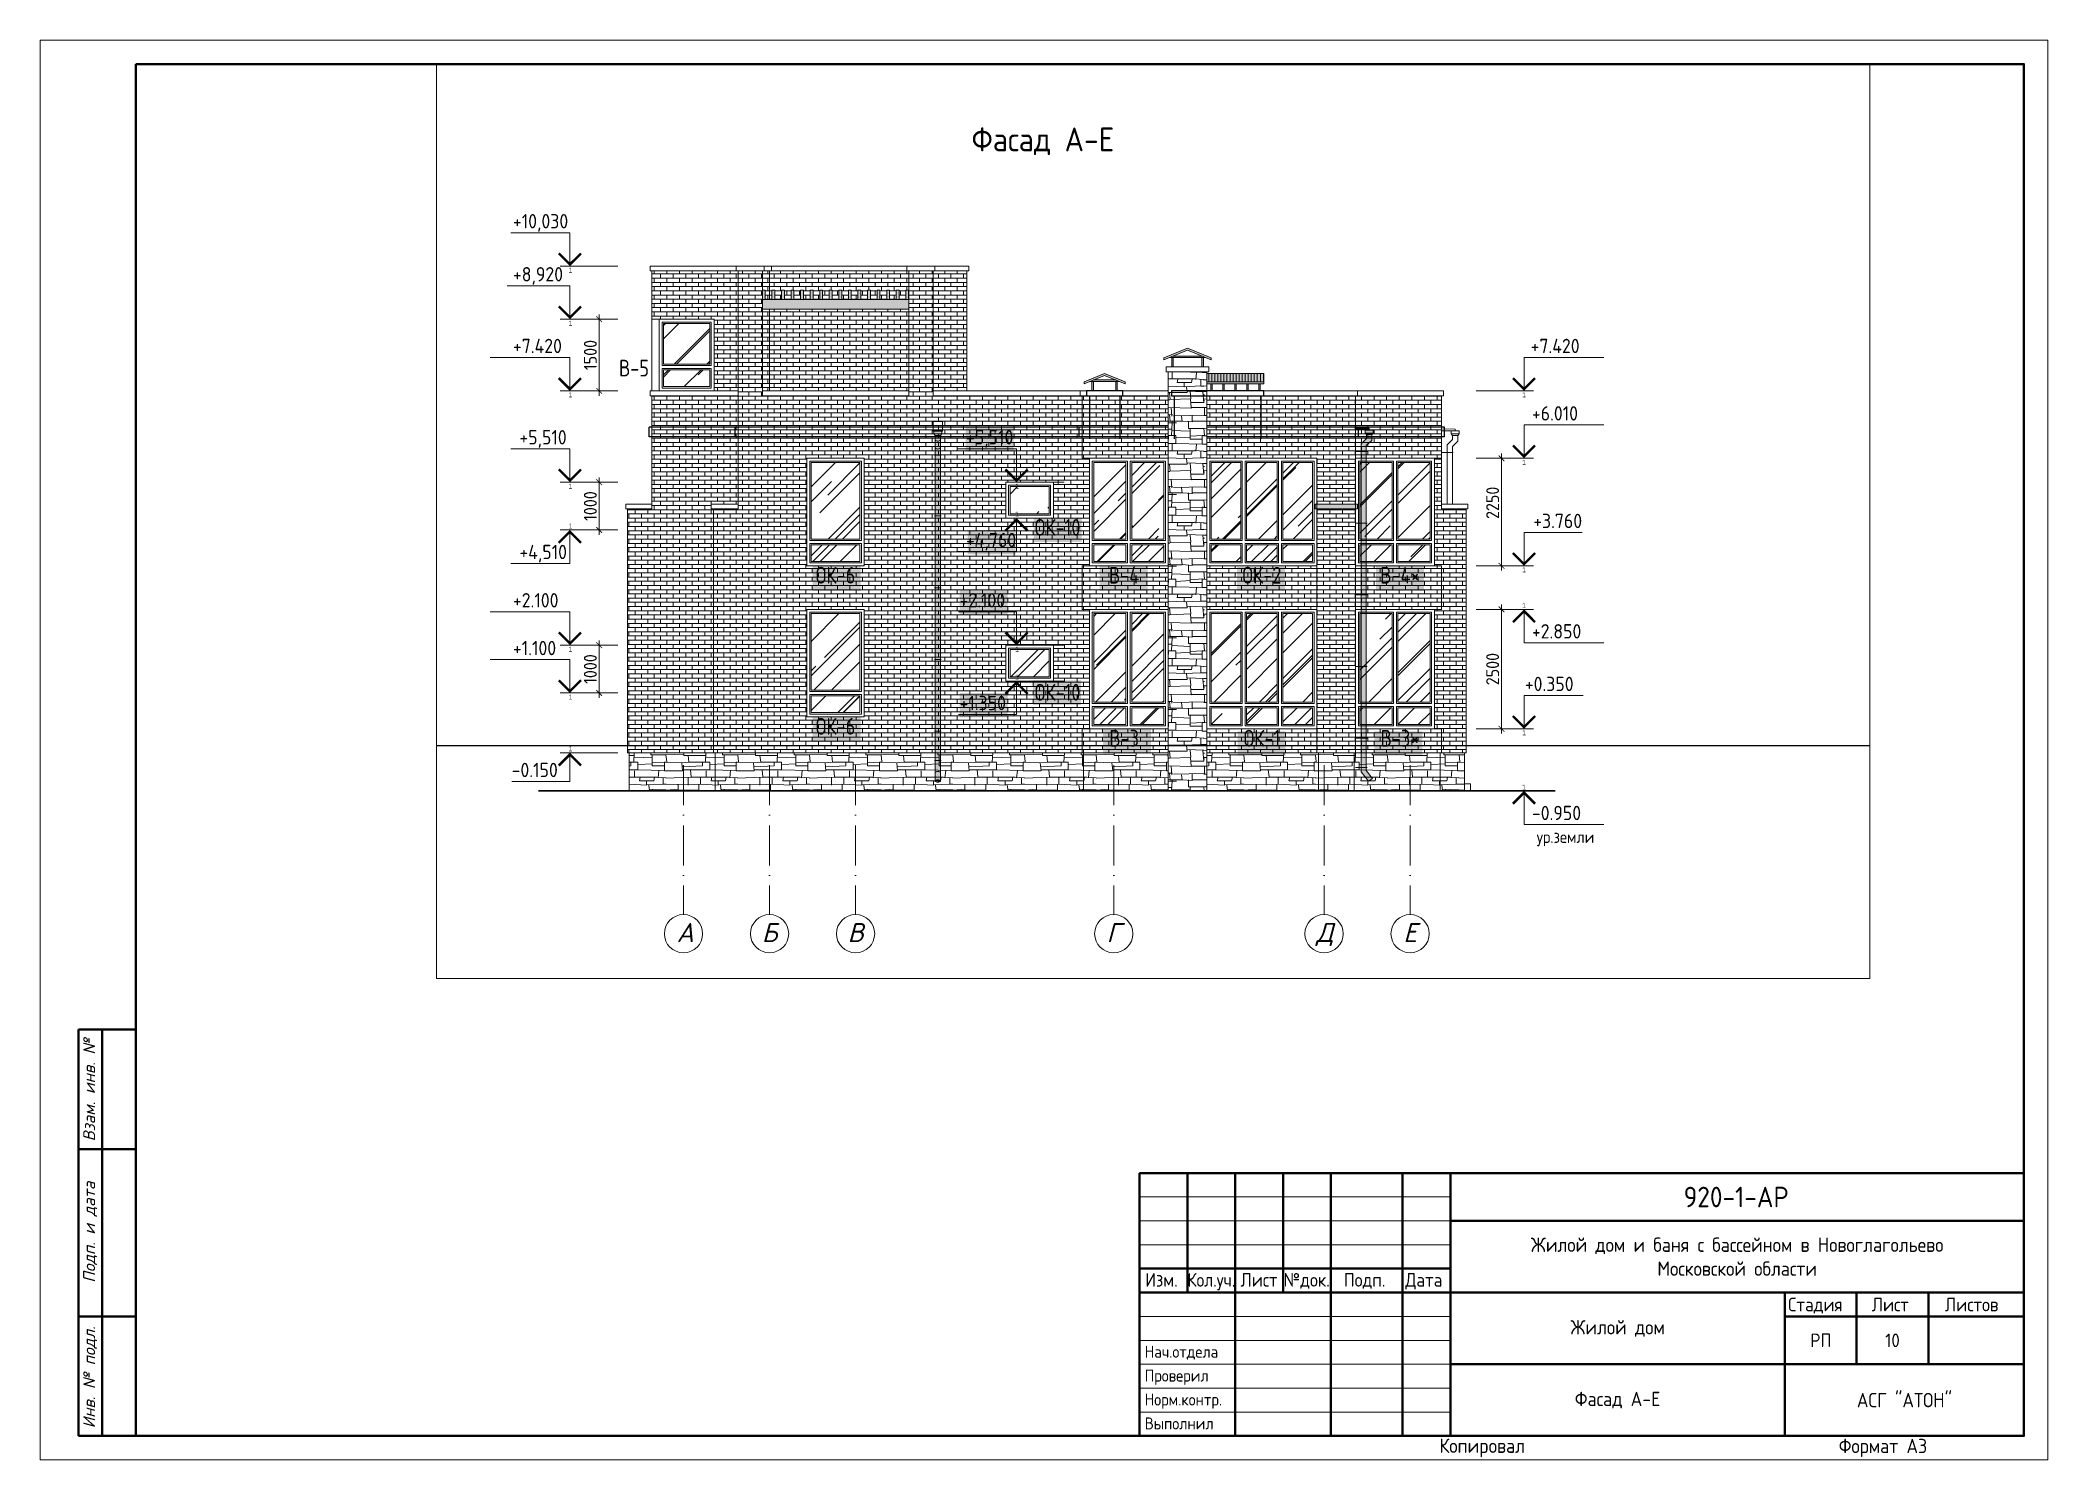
# Paper-space layout '10' of a CAD drawing. Header units: millimetres. Extents: x -17 to 41983, y -5 to 29695.
# The model-space entities are those that its viewports show. They can reach past a viewport. Long polylines and large blocks are cut down to what shows.
import ezdxf
from ezdxf.enums import TextEntityAlignment as Align

# ---------------------------------------------------------------- set-up
doc = ezdxf.new("R2010")
doc.units = ezdxf.units.MM
doc.linetypes.add('ACAD_ISO10W100', pattern=[18, 12, -3, 0, -3])
doc.linetypes.add('JIS_08_15', pattern=[17.25, 15, -0.75, 0.75, -0.75])
doc.layers.get('Defpoints').update_dxf_attribs({"color": 40})
for name, color, linetype, lineweight in [('Text', 7, 'Continuous', 15), ('АР_Марка_двери', 13, 'Continuous', 9), ('АР_Текст_отметки высот', 95, 'Continuous', 9), ('АР_Штрих_материалы', 27, 'Continuous', 9), ('окна', 132, 'Continuous', 18), ('оси', 50, 'JIS_08_15', 9), ('размеры', 215, 'Continuous', 13), ('стены', 172, 'Continuous', 30), ('текст', 7, 'Continuous', 13), ('ФАСАД', 7, 'Continuous', 13), ('ШТРИХ', 142, 'Continuous', 13), ('штриховка', 8, 'Continuous', 9)]:
    doc.layers.add(name, color=color, linetype=linetype, lineweight=lineweight)
doc.styles.add('GOST 2.304', font='isocpeur.ttf', dxfattribs={"width": 0.9})
doc.styles.add('Isocpeur', font='isocpeui.ttf')
doc.styles.get("Standard").update_dxf_attribs({"font": 'arial.ttf'})
doc.styles.add('Ок1', font='isocpeur.ttf', dxfattribs={"oblique": 15})
doc.styles.add('Оксана', font='arial.ttf')
doc.dimstyles.new('1', dxfattribs={"dimscale": 100, "dimtxt": 2.7, "dimasz": 1.2, "dimexe": 1, "dimexo": 1, "dimgap": 0.5, "dimtad": 1, "dimdec": 0, "dimzin": 0, "dimdsep": 46, "dimtxsty": 'GOST 2.304', "dimblk": 'ARCHTICK', "dimcen": 0.09, "dimdle": 1, "dimclrd": 256, "dimclre": 256, "dimclrt": 7, "dimadec": 0, "dimazin": 0, "dimtfac": 1, "dimtdec": 0, "dimtmove": 1, "dimatfit": 3, "dimldrblk": 'ARCHTICK', "dimfxl": 100, "dimtolj": 1, "dimtzin": 0, "dimlwd": 5, "dimlwe": 5, "dimarcsym": 1})

psp = doc.layouts.new('10')

# ---------------------------------------------------------------- texts
at = {"layer": 'Text', "color": 7, "style": 'GOST 2.304', "width": 0.9}
for s, p in [('Нач.отдела', (23090, 2132)), ('Проверил', (23090, 1632)), ('Норм.контр.', (23090, 1132)), ('Выполнил', (23090, 632))]:
    psp.add_text(s, height=250, dxfattribs=at).set_placement(p)
at = {"layer": 'Text', "color": 1, "char_height": 300, "attachment_point": 5, "style": 'GOST 2.304'}
for s, insert, width in [('{\\C256;Жилой дом и баня с бассейном в Новоглагольево\\PМосковской области}', (35483, 4245), 12000), ('{\\C256;Жилой дом}', (32983, 2745), 7000)]:
    psp.add_mtext(s, dxfattribs=dict(at, insert=insert, width=width))
at = {"layer": 'Text', "color": 7, "char_height": 300, "attachment_point": 5, "style": 'GOST 2.304'}
for s, insert, width in [('{\\C0;Фасад А-Е}', (32983, 1245), 7000), ('{\\C0;АСГ "АТОН"}', (38983, 1245), 5000), ('Копиpовал ', (30149, 245), 5000), ('Формат А3', (38533, 245), 5000)]:
    psp.add_mtext(s, dxfattribs=dict(at, insert=insert, width=width))

msp = doc.modelspace()

# ---------------------------------------------------------------- texts
at = {"layer": 'Text', "color": 7, "style": 'GOST 2.304', "width": 0.9}
msp.add_text('Фасад А-Е', height=500, dxfattribs=at).set_placement((1019072.6, 769077.5, 0), align=Align.CENTER)
at = {"layer": 'АР_Марка_двери', "color": 7, "linetype": 'Continuous', "lineweight": 15, "style": 'GOST 2.304', "width": 0.8}
for s, p in [('В-5', (1010517.1, 764367.3, 0)), ('ОК-10', (1019379.8, 761034.8, 0)), ('ОК-6', (1014733.8, 760034.8, 0)), ('В-4', (1020770.2, 760034.8, 0)), ('ОК-2', (1023653.3, 760034.8, 0)), ('В-4*', (1026540.5, 760034.8, 0)), ('ОК-10', (1019379.8, 757585.4, 0)), ('ОК-6', (1014733.8, 756874.8, 0)), ('В-3', (1020770.2, 756624.8)), ('ОК-1', (1023653.3, 756624.8)), ('В-3*', (1026540.5, 756624.8))]:
    msp.add_text(s, height=350, dxfattribs=at).set_placement(p, align=Align.CENTER)
at = {"layer": 'текст', "color": 7, "style": 'Isocpeur'}
for s, p in [('А', (1011588.2, 752533.9, 0)), ('Б', (1013353, 752533.9, 0)), ('В', (1015153, 752533.9, 0)), ('Г', (1020552.1, 752533.9, 0)), ('Д', (1024967.9, 752533.9, 0)), ('Е', (1026755.1, 752533.9, 0))]:
    msp.add_text(s, height=400, dxfattribs=at).set_placement(p, align=Align.CENTER)

# ---------------------------------------------------------------- blocks, each defined once
blk = doc.blocks.new('*U8')
at = {"color": 7, "linetype": 'Continuous', "lineweight": 40}
for p, q in [((-412, 90), (-400, 90)), ((-412, 5), (-412, 90)), ((-407, 5), (-407, 90)), ((-412, 65), (-400, 65)), ((-190, 60), (-5, 60)), ((-190, 5), (-190, 60)), ((-180, 35), (-180, 60)), ((-170, 5), (-170, 60)), ((-160, 35), (-160, 60)), ((-150, 5), (-150, 60)), ((-135, 5), (-135, 60)), ((-125, 5), (-125, 60)), ((-125, 50), (-5, 50)), ((-190, 40), (-125, 40)), ((-190, 35), (-125, 35)), ((-125, 35), (-5, 35)), ((-55, 5), (-55, 35)), ((-40, 20), (-40, 35)), ((-25, 20), (-25, 35)), ((-412, 30), (-400, 30)), ((-55, 30), (-5, 30)), ((-125, 20), (-5, 20)), ((-412, 5), (-400, 5))]:
    blk.add_line(p, q, dxfattribs=at)
at = {"color": 7, "linetype": 'Continuous', "lineweight": 20}
for p, q in [((-190, 55), (-125, 55)), ((-190, 50), (-125, 50)), ((-190, 45), (-125, 45)), ((-190, 30), (-125, 30)), ((-190, 25), (-125, 25)), ((-190, 20), (-125, 20)), ((-190, 15), (-125, 15)), ((-190, 10), (-125, 10))]:
    blk.add_line(p, q, dxfattribs=at)
at = {"color": 7, "linetype": 'Continuous', "lineweight": 0}
blk.add_lwpolyline([(-420, 297), (0, 297), (0, 0), (-420, 0)], close=True, dxfattribs=at)
at = {"color": 7, "linetype": 'Continuous', "lineweight": 40}
blk.add_lwpolyline([(-400, 292), (-5, 292), (-5, 5), (-400, 5)], close=True, dxfattribs=at)
at = {"color": 7, "style": 'Оксана', "flags": 8}
for tag, height, p in [('НАИМЕНОВАНИЕ_ОБЪЕКТА_СТРОИТЕЛЬСТВА', 2.71, (-64.88, 42.01)), ('НАИМЕНОВАНИЕ_ЧЕРТЕЖА', 2.86, (-88.9, 11.79))]:
    blk.add_attdef(tag, text='', height=height, dxfattribs=at).set_placement(p, align=Align.MIDDLE_CENTER)
at = {"color": 7, "linetype": 'Continuous', "lineweight": 20, "style": 'Оксана', "flags": 8}
blk.add_attdef('ИНВ.№ПОДЛ.', text='', height=2.5, rotation=90, dxfattribs=at).set_placement((-403.5, 17.5), align=Align.MIDDLE_CENTER)
for tag, height, p in [('НАИМЕНОВАНИЕ_СООРУЖЕНИЯ', 3.57, (-91.21, 26.62)), ('ОРГАНИЗАЦИЯ/ЛИЦЕНЗИЯ', 2.29, (-29.74, 11.97))]:
    blk.add_attdef(tag, text='', height=height, dxfattribs=at).set_placement(p, align=Align.MIDDLE_CENTER)
at = {"color": 7, "linetype": 'Continuous', "lineweight": 20, "flags": 8}
for tag, p in [('---------------------------------------------------', (-210, 5)), ('--------------------------------------------------', (-210, -2))]:
    blk.add_attdef(tag, text='', height=0.143, dxfattribs=at).set_placement(p, align=Align.TOP_LEFT)
at = {"layer": 'Text', "color": 7, "linetype": 'Continuous', "lineweight": 20, "style": 'GOST 2.304', "width": 0.9}
for s, p in [('Изм.', (-188.83, 36.23)), ('Лист', (-168.89, 36.23)), ('№док.', (-159.89, 36.23)), ('Подп.', (-147.29, 36.23)), ('Дата', (-134.42, 36.23)), ('Стадия', (-54.33, 31.07)), ('Лист', (-36.84, 31.07)), ('Листов', (-21.51, 31.07))]:
    blk.add_text(s, height=2.857, dxfattribs=at).set_placement(p)
at = {"layer": 'Text', "color": 7, "linetype": 'Continuous', "lineweight": 20, "style": 'GOST 2.304', "width": 0.833333}
blk.add_text('Кол.уч.', height=2.857, dxfattribs=at).set_placement((-180, 36.23), (-170, 36.23), align=Align.FIT)
at = {"layer": 'Text', "color": 7, "linetype": 'Continuous', "lineweight": 20, "style": 'GOST 2.304', "width": 0.9, "flags": 8}
blk.add_attdef('ОБОЗНАЧЕНИЕ_ДОКУМЕНТА', text='', height=4.29, dxfattribs=at).set_placement((-65.21, 54.98), align=Align.MIDDLE_CENTER)
at = {"layer": 'Text', "color": 7, "style": 'GOST 2.304', "width": 0.9, "flags": 8}
for tag, p in [('СТАДИЯ', (-47.5, 25)), ('ЛИСТ', (-32.5, 25)), ('ЛИСТОВ', (-15, 25))]:
    blk.add_attdef(tag, text='', height=2.86, dxfattribs=at).set_placement(p, align=Align.MIDDLE_CENTER)
at = {"layer": 'текст', "color": 7, "linetype": 'Continuous', "style": 'Ок1', "oblique": 15}
for s, p in [('Взам. инв. №', (-408.5, 66.63)), ('Подп. и дата', (-408.5, 37.05)), ('Инв. № подл.', (-408.5, 6.6))]:
    blk.add_text(s, height=2.5, rotation=90.0002, dxfattribs=at).set_placement(p)
blk = doc.blocks.new('*U353')
at = {"color": 7, "linetype": 'Continuous', "lineweight": 15}
for p, q in [((-12, 0), (-10, 0)), ((-10, 0), (-10, -7)), ((-10, 0), (0, 0)), ((-10, -7), (-26.68, -7))]:
    blk.add_line(p, q, dxfattribs=at)
at = {"color": 7, "linetype": 'Continuous', "lineweight": 15, "const_width": 0.5}
blk.add_lwpolyline([(-7.67, -2.68), (-10, -0.35), (-12.32, -2.68)], dxfattribs=at)
at = {"color": 7, "linetype": 'Continuous', "lineweight": 15, "style": 'GOST 2.304', "width": 0.9, "flags": 8}
blk.add_attdef('+OTM', text='', height=3, rotation=360, dxfattribs=at).set_placement((-20.16, -7), align=Align.BOTTOM_LEFT)
at = {"color": 7, "linetype": 'Continuous', "lineweight": 15, "flags": 8}
blk.add_attdef('YRZ', text='', height=3, rotation=360, dxfattribs=at).set_placement((-21.03, -11.62), align=Align.BOTTOM_LEFT)
at = {"layer": 'Defpoints', "color": 5, "linetype": 'Continuous', "flags": 8}
blk.add_attdef('M', text='', height=1, rotation=360, dxfattribs=at).set_placement((-9.9, 1.33), align=Align.TOP_CENTER)
blk = doc.blocks.new('*U354')
at = {"color": 7, "linetype": 'Continuous', "lineweight": 15}
for p, q in [((-10, 7), (-26.68, 7)), ((-10, 0), (-10, 7)), ((-12, 0), (-10, 0)), ((-10, 0), (0, 0))]:
    blk.add_line(p, q, dxfattribs=at)
at = {"color": 7, "linetype": 'Continuous', "lineweight": 15, "const_width": 0.5}
blk.add_lwpolyline([(-7.67, 2.67), (-10, 0.35), (-12.32, 2.67)], dxfattribs=at)
at = {"color": 7, "linetype": 'Continuous', "lineweight": 15, "style": 'GOST 2.304', "width": 0.9, "flags": 8}
blk.add_attdef('+OTM', text='', height=3, rotation=360, dxfattribs=at).set_placement((-20.16, 7), align=Align.BOTTOM_LEFT)
at = {"layer": 'Defpoints', "color": 5, "linetype": 'Continuous', "flags": 8}
blk.add_attdef('M', text='', height=1, dxfattribs=at).set_placement((-9.9, -0.33), align=Align.TOP_CENTER)
blk = doc.blocks.new('*U446')
at = {"color": 7, "linetype": 'Continuous', "lineweight": 15}
for p, q in [((-12, 0), (-10, 0)), ((-10, 0), (-10, -7)), ((-10, 0), (0, 0)), ((-10, -7), (-26.68, -7))]:
    blk.add_line(p, q, dxfattribs=at)
at = {"color": 7, "linetype": 'Continuous', "lineweight": 15, "const_width": 0.5}
blk.add_lwpolyline([(-7.67, -2.68), (-10, -0.35), (-12.32, -2.68)], dxfattribs=at)
at = {"color": 7, "linetype": 'Continuous', "lineweight": 15, "style": 'GOST 2.304', "width": 0.9, "flags": 8}
blk.add_attdef('+OTM', text='', height=3, rotation=360, dxfattribs=at).set_placement((-20.16, -7), align=Align.BOTTOM_LEFT)
at = {"layer": 'Defpoints', "color": 5, "linetype": 'Continuous', "flags": 8}
blk.add_attdef('M', text='', height=1, rotation=360, dxfattribs=at).set_placement((-9.9, 1.33), align=Align.TOP_CENTER)
blk = doc.blocks.new('*U445')
at = {"color": 7, "linetype": 'Continuous', "lineweight": 15}
for p, q in [((10, 0), (10, 7)), ((10, 7), (23.1, 7)), ((10, 0), (0, 0)), ((12, 0), (10, 0))]:
    blk.add_line(p, q, dxfattribs=at)
at = {"color": 7, "linetype": 'Continuous', "lineweight": 15, "const_width": 0.5}
blk.add_lwpolyline([(7.67, 2.67), (10, 0.35), (12.32, 2.67)], dxfattribs=at)
at = {"color": 7, "linetype": 'Continuous', "lineweight": 15, "style": 'GOST 2.304', "width": 0.9, "flags": 8}
blk.add_attdef('+OTM', text='', height=3, dxfattribs=at).set_placement((11.65, 7), align=Align.BOTTOM_LEFT)
at = {"layer": 'Defpoints', "color": 5, "linetype": 'Continuous', "flags": 8}
blk.add_attdef('M', text='', height=1, rotation=360, dxfattribs=at).set_placement((10, -0.33), align=Align.TOP_CENTER)
blk = doc.blocks.new('*U361')
at = {"color": 7, "linetype": 'Continuous', "lineweight": 15}
for p, q in [((10, 0), (10, 7)), ((10, 7), (22.34, 7)), ((10, 0), (0, 0)), ((12, 0), (10, 0))]:
    blk.add_line(p, q, dxfattribs=at)
at = {"color": 7, "linetype": 'Continuous', "lineweight": 15, "const_width": 0.5}
blk.add_lwpolyline([(7.67, 2.67), (10, 0.35), (12.32, 2.67)], dxfattribs=at)
at = {"color": 7, "linetype": 'Continuous', "lineweight": 15, "style": 'GOST 2.304', "width": 0.9, "flags": 8}
blk.add_attdef('+OTM', text='', height=3, dxfattribs=at).set_placement((11.65, 7), align=Align.BOTTOM_LEFT)
at = {"layer": 'Defpoints', "color": 5, "linetype": 'Continuous', "flags": 8}
blk.add_attdef('M', text='', height=1, rotation=360, dxfattribs=at).set_placement((10, -0.33), align=Align.TOP_CENTER)
blk = doc.blocks.new('*U362')
at = {"color": 7, "linetype": 'Continuous', "lineweight": 15}
for p, q in [((10, 0), (0, 0)), ((10, 0), (10, -7)), ((12, 0), (10, 0)), ((10, -7), (22.34, -7))]:
    blk.add_line(p, q, dxfattribs=at)
at = {"color": 7, "linetype": 'Continuous', "lineweight": 15, "const_width": 0.5}
blk.add_lwpolyline([(7.67, -2.68), (10, -0.35), (12.32, -2.68)], dxfattribs=at)
at = {"color": 7, "linetype": 'Continuous', "lineweight": 15, "style": 'GOST 2.304', "width": 0.9, "flags": 8}
blk.add_attdef('+OTM', text='', height=3, dxfattribs=at).set_placement((11.65, -7), align=Align.BOTTOM_LEFT)
at = {"layer": 'Defpoints', "color": 5, "linetype": 'Continuous', "flags": 8}
blk.add_attdef('M', text='', height=1, dxfattribs=at).set_placement((10, 1.33), align=Align.TOP_CENTER)
blk = doc.blocks.new('*U440')
at = {"color": 7, "linetype": 'Continuous', "lineweight": 15}
for p, q in [((10, 0), (10, 7)), ((10, 7), (22.34, 7)), ((10, 0), (0, 0)), ((12, 0), (10, 0))]:
    blk.add_line(p, q, dxfattribs=at)
at = {"color": 7, "linetype": 'Continuous', "lineweight": 15, "const_width": 0.5}
blk.add_lwpolyline([(7.67, 2.67), (10, 0.35), (12.32, 2.67)], dxfattribs=at)
at = {"color": 7, "linetype": 'Continuous', "lineweight": 15, "style": 'GOST 2.304', "width": 0.9, "flags": 8}
blk.add_attdef('+OTM', text='', height=3, dxfattribs=at).set_placement((11.65, 7), align=Align.BOTTOM_LEFT)
at = {"layer": 'Defpoints', "color": 5, "linetype": 'Continuous', "flags": 8}
blk.add_attdef('M', text='', height=1, rotation=360, dxfattribs=at).set_placement((10, -0.33), align=Align.TOP_CENTER)
blk = doc.blocks.new('*U442')
at = {"color": 7, "linetype": 'Continuous', "lineweight": 15}
for p, q in [((-12, 0), (-10, 0)), ((-10, 0), (-10, -7)), ((-10, 0), (0, 0)), ((-10, -7), (-22.17, -7))]:
    blk.add_line(p, q, dxfattribs=at)
at = {"color": 7, "linetype": 'Continuous', "lineweight": 15, "const_width": 0.5}
blk.add_lwpolyline([(-7.67, -2.68), (-10, -0.35), (-12.32, -2.68)], dxfattribs=at)
at = {"color": 7, "linetype": 'Continuous', "lineweight": 15, "style": 'GOST 2.304', "width": 0.9, "flags": 8}
blk.add_attdef('+OTM', text='', height=3, rotation=360, dxfattribs=at).set_placement((-20.16, -7), align=Align.BOTTOM_LEFT)
at = {"layer": 'Defpoints', "color": 5, "linetype": 'Continuous', "flags": 8}
blk.add_attdef('M', text='', height=1, rotation=360, dxfattribs=at).set_placement((-9.9, 1.33), align=Align.TOP_CENTER)
blk = doc.blocks.new('*U443')
at = {"color": 7, "linetype": 'Continuous', "lineweight": 15}
for p, q in [((-10, 7), (-22.17, 7)), ((-10, 0), (-10, 7)), ((-12, 0), (-10, 0)), ((-10, 0), (0, 0))]:
    blk.add_line(p, q, dxfattribs=at)
at = {"color": 7, "linetype": 'Continuous', "lineweight": 15, "const_width": 0.5}
blk.add_lwpolyline([(-7.67, 2.67), (-10, 0.35), (-12.32, 2.67)], dxfattribs=at)
at = {"color": 7, "linetype": 'Continuous', "lineweight": 15, "style": 'GOST 2.304', "width": 0.9, "flags": 8}
blk.add_attdef('+OTM', text='', height=3, rotation=360, dxfattribs=at).set_placement((-20.16, 7), align=Align.BOTTOM_LEFT)
at = {"layer": 'Defpoints', "color": 5, "linetype": 'Continuous', "flags": 8}
blk.add_attdef('M', text='', height=1, dxfattribs=at).set_placement((-9.9, -0.33), align=Align.TOP_CENTER)
blk = doc.blocks.new('*U444')
at = {"color": 7, "linetype": 'Continuous', "lineweight": 15}
for p, q in [((10, 0), (10, 7)), ((10, 7), (26.68, 7)), ((10, 0), (0, 0)), ((12, 0), (10, 0))]:
    blk.add_line(p, q, dxfattribs=at)
at = {"color": 7, "linetype": 'Continuous', "lineweight": 15, "const_width": 0.5}
blk.add_lwpolyline([(7.67, 2.67), (10, 0.35), (12.32, 2.67)], dxfattribs=at)
at = {"color": 7, "linetype": 'Continuous', "lineweight": 15, "style": 'GOST 2.304', "width": 0.9, "flags": 8}
blk.add_attdef('+OTM', text='', height=3, dxfattribs=at).set_placement((11.65, 7), align=Align.BOTTOM_LEFT)
at = {"layer": 'Defpoints', "color": 5, "linetype": 'Continuous', "flags": 8}
blk.add_attdef('M', text='', height=1, rotation=360, dxfattribs=at).set_placement((10, -0.33), align=Align.TOP_CENTER)
blk = doc.blocks.new('*U424')
at = {"color": 7, "linetype": 'Continuous', "lineweight": 15}
for p, q in [((10, 0), (10, 7)), ((10, 7), (22.17, 7)), ((10, 0), (0, 0)), ((12, 0), (10, 0))]:
    blk.add_line(p, q, dxfattribs=at)
at = {"color": 7, "linetype": 'Continuous', "lineweight": 15, "const_width": 0.5}
blk.add_lwpolyline([(7.67, 2.67), (10, 0.35), (12.32, 2.67)], dxfattribs=at)
at = {"color": 7, "linetype": 'Continuous', "lineweight": 15, "style": 'GOST 2.304', "width": 0.9, "flags": 8}
blk.add_attdef('+OTM', text='', height=3, dxfattribs=at).set_placement((11.65, 7), align=Align.BOTTOM_LEFT)
at = {"layer": 'Defpoints', "color": 5, "linetype": 'Continuous', "flags": 8}
blk.add_attdef('M', text='', height=1, rotation=360, dxfattribs=at).set_placement((10, -0.33), align=Align.TOP_CENTER)
blk = doc.blocks.new('*U450')
at = {"color": 7, "linetype": 'Continuous', "lineweight": 15}
for p, q in [((-12, 0), (-10, 0)), ((-10, 0), (-10, -6)), ((-10, 0), (0, 0)), ((-10, -6), (-22.17, -6))]:
    blk.add_line(p, q, dxfattribs=at)
at = {"color": 7, "linetype": 'Continuous', "lineweight": 15, "const_width": 0.5}
blk.add_lwpolyline([(-7.67, -2.68), (-10, -0.35), (-12.32, -2.68)], dxfattribs=at)
at = {"color": 7, "linetype": 'Continuous', "lineweight": 15, "style": 'GOST 2.304', "width": 0.9, "flags": 8}
blk.add_attdef('+OTM', text='', height=3, rotation=360, dxfattribs=at).set_placement((-20.16, -6), align=Align.BOTTOM_LEFT)
at = {"layer": 'Defpoints', "color": 5, "linetype": 'Continuous', "flags": 8}
blk.add_attdef('M', text='', height=1, rotation=360, dxfattribs=at).set_placement((-9.9, 1.33), align=Align.TOP_CENTER)
blk = doc.blocks.new('п')
at = {"layer": 'АР_Штрих_материалы', "ltscale": 100, "true_color": 0xffffff}
blk.add_hatch(color=7, dxfattribs=at).paths.add_polyline_path([(971891, 761696), (971002, 761696), (971002, 761596), (971891, 761596)])
at = {"layer": 'ФАСАД', "color": 7, "ltscale": 0.1}
blk.add_lwpolyline([(971891, 761696), (971002, 761696), (971002, 761596), (971891, 761596), (971891, 761696)], dxfattribs=at)
blk = doc.blocks.new('_ArchTick')
at = {"color": 0, "linetype": 'ByBlock', "const_width": 0.15}
blk.add_lwpolyline([(-0.5, -0.5), (0.5, 0.5)], dxfattribs=at)
blk = doc.blocks.new('*D475')
at = {"layer": 'Defpoints', "color": 0, "ltscale": 0.1}
for p in [(1010112, 758746, 0), (1009789, 757746), (1010112, 757746, 0)]:
    blk.add_point(p, dxfattribs=at)
at = {"layer": 'размеры', "lineweight": 5, "ltscale": 0.1}
for p, q in [((1010012, 758746), (1009689, 758746)), ((1009789, 758846), (1009789, 757646)), ((1010012, 757746), (1009689, 757746))]:
    blk.add_line(p, q, dxfattribs=at)
at = {"layer": 'размеры', "lineweight": 5, "ltscale": 0.1, "xscale": 120, "yscale": 120, "zscale": 120}
for p, rotation in [((1009789, 758746), 90), ((1009789, 757746), 270)]:
    blk.add_blockref('_ArchTick', p, dxfattribs=dict(at, rotation=rotation))
at = {"layer": 'размеры', "color": 7, "ltscale": 0.1, "insert": (1009604, 758246), "char_height": 270, "attachment_point": 5, "rotation": 90, "style": 'GOST 2.304'}
blk.add_mtext('\\A1;1000', dxfattribs=at)
blk = doc.blocks.new('*D497')
at = {"layer": 'Defpoints', "color": 0, "ltscale": 0.1}
for p in [(1010112, 762156, 0), (1009789, 761156), (1010112, 761156, 0)]:
    blk.add_point(p, dxfattribs=at)
at = {"layer": 'размеры', "lineweight": 5, "ltscale": 0.1}
for p, q in [((1010012, 762156), (1009689, 762156)), ((1009789, 762256), (1009789, 761056)), ((1010012, 761156), (1009689, 761156))]:
    blk.add_line(p, q, dxfattribs=at)
at = {"layer": 'размеры', "lineweight": 5, "ltscale": 0.1, "xscale": 120, "yscale": 120, "zscale": 120}
for p, rotation in [((1009789, 762156), 90), ((1009789, 761156), 270)]:
    blk.add_blockref('_ArchTick', p, dxfattribs=dict(at, rotation=rotation))
at = {"layer": 'размеры', "color": 7, "ltscale": 0.1, "insert": (1009604, 761656), "char_height": 270, "attachment_point": 5, "rotation": 90, "style": 'GOST 2.304'}
blk.add_mtext('\\A1;1000', dxfattribs=at)
blk = doc.blocks.new('*D498')
at = {"layer": 'Defpoints', "color": 0, "ltscale": 0.1}
for p in [(1010112, 765566, 0), (1009789, 764066), (1010112, 764066, 0)]:
    blk.add_point(p, dxfattribs=at)
at = {"layer": 'размеры', "lineweight": 5, "ltscale": 0.1}
for p, q in [((1009789, 765666), (1009789, 763966)), ((1010012, 765566), (1009689, 765566)), ((1010012, 764066), (1009689, 764066))]:
    blk.add_line(p, q, dxfattribs=at)
at = {"layer": 'размеры', "lineweight": 5, "ltscale": 0.1, "xscale": 120, "yscale": 120, "zscale": 120}
for p, rotation in [((1009789, 765566), 90), ((1009789, 764066), 270)]:
    blk.add_blockref('_ArchTick', p, dxfattribs=dict(at, rotation=rotation))
at = {"layer": 'размеры', "color": 7, "ltscale": 0.1, "insert": (1009604, 764816), "char_height": 270, "attachment_point": 5, "rotation": 90, "style": 'GOST 2.304'}
blk.add_mtext('\\A1;1500', dxfattribs=at)
blk = doc.blocks.new('вв11')
at = {"layer": 'ШТРИХ', "ltscale": 0.1, "true_color": 0xffffff}
h = blk.add_hatch(color=7, dxfattribs=at)
h.paths.add_polyline_path([(875716, 756106), (875716, 756167), (875611, 756167), (875611, 756075), (875760, 755879), (875843, 755940)])
h.paths.add_polyline_path([(875716, 756781), (875611, 756781), (875611, 756167), (875716, 756167)])
h.paths.add_polyline_path([(875716, 758281), (875611, 758281), (875611, 756781), (875716, 756781)])
h.paths.add_polyline_path([(875716, 761281), (875611, 761281), (875611, 759781), (875716, 759781)])
h.paths.add_polyline_path([(875716, 759781), (875611, 759781), (875611, 758281), (875716, 758281)])
h.paths.add_polyline_path([(875716, 762781), (875611, 762781), (875611, 761281), (875716, 761281)])
h.paths.add_polyline_path([(875828, 763135), (875722, 763135), (875722, 763052), (875611, 762940), (875611, 762781), (875716, 762781), (875716, 762901), (875828, 763012)])
h.paths.add_polyline_path([(875858, 763165), (875692, 763165), (875722, 763135), (875828, 763135)])
h.paths.add_polyline_path([(875858, 763228), (875692, 763228), (875692, 763165), (875858, 763165)])
at = {"layer": 'ФАСАД', "color": 7}
for p, q in [((875828, 763135, 0), (875858, 763165, 0)), ((875736, 762781, 0), (875492, 762781, 0)), ((875736, 761281, 0), (875492, 761281, 0)), ((875736, 759781, 0), (875492, 759781, 0)), ((875736, 758281, 0), (875492, 758281, 0)), ((875736, 756781, 0), (875492, 756781, 0)), ((875736, 756167, 0), (875492, 756167, 0))]:
    blk.add_line(p, q, dxfattribs=at)
at = {"layer": 'ФАСАД', "color": 7, "elevation": 0}
for points in [[(875692, 763165), (875858, 763165), (875858, 763228), (875692, 763228), (875692, 763165), (875722, 763135), (875828, 763135), (875828, 763012), (875716, 762901)], [(875611, 762940), (875722, 763052), (875722, 763135)]]:
    blk.add_lwpolyline(points, dxfattribs=at)
at = {"layer": 'ФАСАД', "color": 7, "ltscale": 0.4, "elevation": 0}
blk.add_lwpolyline([(875716, 762901), (875716, 756106), (875843, 755940), (875760, 755879), (875611, 756075), (875611, 762940)], dxfattribs=at)
blk = doc.blocks.new('вв12')
at = {"layer": 'ШТРИХ', "ltscale": 0.1, "true_color": 0xffffff}
h = blk.add_hatch(color=7, dxfattribs=at)
edge = h.paths.add_edge_path()
edge.add_ellipse((1016873, 755904), major_axis=(-52.9, 0), ratio=0.467596, start_angle=0, end_angle=360)
edge.add_line((1016926, 755904), (1016820, 755904))
h.paths.add_polyline_path([(1016956, 763165), (1016790, 763165), (1016820, 763135), (1016926, 763135)])
h.paths.add_polyline_path([(1016956, 763224), (1016790, 763224), (1016790, 763165), (1016956, 763165)])
h.paths.add_polyline_path([(1016956, 763228), (1016790, 763228), (1016790, 763224), (1016956, 763224)])
blk.add_hatch(color=7, dxfattribs=at).paths.add_polyline_path([(1016820, 755904), (1016830, 755890), (1016844, 755883), (1016859, 755880), (1016873, 755879), (1016888, 755880), (1016902, 755883), (1016917, 755890), (1016926, 755904), (1016926, 763135), (1016820, 763135)])
h = blk.add_hatch(color=7, dxfattribs=at)
edge = h.paths.add_edge_path()
edge.add_line((1016873, 755904), (1016820, 755904))
edge.add_ellipse((1016873, 755904), major_axis=(-52.9, 0), ratio=0.467596, start_angle=0, end_angle=360)
edge.add_line((1016873, 755879), (1016873, 755904))
at = {"layer": 'ФАСАД', "color": 7}
for p, q in [((1016820, 763135, 0), (1016790, 763165, 0)), ((1016801, 762720, 0), (1016946, 762720, 0)), ((1016801, 761449, 0), (1016946, 761449, 0)), ((1016801, 759949, 0), (1016946, 759949, 0)), ((1016801, 758449, 0), (1016946, 758449, 0)), ((1016801, 756949, 0), (1016946, 756949, 0)), ((1016801, 756335, 0), (1016946, 756335, 0))]:
    blk.add_line(p, q, dxfattribs=at)
at = {"layer": 'ФАСАД', "ltscale": 0.1, "elevation": 0}
blk.add_lwpolyline([(1016973, 763224), (1016773, 763224), (1016773, 763426), (1016973, 763426)], close=True, dxfattribs=at)
at = {"layer": 'ФАСАД', "color": 7, "elevation": 0}
for points in [[(1016956, 763165), (1016790, 763165), (1016790, 763228), (1016956, 763228), (1016956, 763165), (1016926, 763135), (1016820, 763135), (1016820, 755904)], [(1016926, 755904), (1016926, 763135)]]:
    blk.add_lwpolyline(points, dxfattribs=at)
at = {"layer": 'ФАСАД', "color": 7}
for centre in [(1016873, 763079, 0), (1016873, 762916, 0)]:
    blk.add_arc(centre, 66.9, 217.649, 322.351, dxfattribs=at)
blk.add_ellipse((1016873, 755904, 0), major_axis=(-52.9, 0), ratio=0.467596, dxfattribs=at)
at = {"layer": 'ШТРИХ', "color": 19, "ltscale": 0.1}
blk.add_ellipse((1016873, 756081, 0), major_axis=(-52.9, 0), ratio=0.467596, start_param=3.141593, end_param=6.283185, dxfattribs=at)
blk = doc.blocks.new('*D724')
at = {"layer": 'Defpoints', "color": 0, "ltscale": 0.1}
for p in [(1028636, 762656, 0), (1028636, 760406, 0), (1028664, 760406)]:
    blk.add_point(p, dxfattribs=at)
at = {"layer": 'размеры', "lineweight": 5, "ltscale": 0.1}
for p, q in [((1028664, 762756), (1028664, 760306)), ((1028736, 762656), (1028764, 762656)), ((1028736, 760406), (1028764, 760406))]:
    blk.add_line(p, q, dxfattribs=at)
at = {"layer": 'размеры', "lineweight": 5, "ltscale": 0.1, "xscale": 120, "yscale": 120, "zscale": 120}
for p, rotation in [((1028664, 762656), 90), ((1028664, 760406), 270)]:
    blk.add_blockref('_ArchTick', p, dxfattribs=dict(at, rotation=rotation))
at = {"layer": 'размеры', "color": 7, "ltscale": 0.1, "insert": (1028479, 761724), "char_height": 270, "attachment_point": 5, "rotation": 90, "style": 'GOST 2.304'}
blk.add_mtext('\\A1;2250', dxfattribs=at)
blk = doc.blocks.new('*D725')
at = {"layer": 'Defpoints', "color": 0, "ltscale": 0.1}
for p in [(1028636, 759496, 0), (1028636, 756996, 0), (1028664, 756996)]:
    blk.add_point(p, dxfattribs=at)
at = {"layer": 'размеры', "lineweight": 5, "ltscale": 0.1}
for p, q in [((1028664, 759596), (1028664, 756896)), ((1028736, 759496), (1028764, 759496)), ((1028736, 756996), (1028764, 756996))]:
    blk.add_line(p, q, dxfattribs=at)
at = {"layer": 'размеры', "lineweight": 5, "ltscale": 0.1, "xscale": 120, "yscale": 120, "zscale": 120}
for p, rotation in [((1028664, 759496), 90), ((1028664, 756996), 270)]:
    blk.add_blockref('_ArchTick', p, dxfattribs=dict(at, rotation=rotation))
at = {"layer": 'размеры', "color": 7, "ltscale": 0.1, "insert": (1028479, 758246), "char_height": 270, "attachment_point": 5, "rotation": 90, "style": 'GOST 2.304'}
blk.add_mtext('\\A1;2500', dxfattribs=at)

# ---------------------------------------------------------------- dimensions: what is measured, and where the dimension line sits
at = {"layer": 'размеры', "ltscale": 0.1}
for base, p1, p2, picture, middle in [((1009788.9, 764066, 0), (1010112.4, 765566, 0), (1010112.4, 764066), '*D498', (1009788.9, 764816, 0)), ((1028663.6, 760406), (1028635.8, 762656, 0), (1028635.8, 760406, 0), '*D724', (1028663.6, 761724)), ((1009788.9, 761156, 0), (1010112.4, 762156), (1010112.4, 761156), '*D497', (1009788.9, 761656, 0)), ((1028663.6, 756996), (1028635.8, 759496, 0), (1028635.8, 756996, 0), '*D725', (1028663.6, 758246)), ((1009788.9, 757746, 0), (1010112.4, 758746), (1010112.4, 757746), '*D475', (1009788.9, 758246, 0))]:
    dim = msp.add_linear_dim(base=base, p1=p1, p2=p2, angle=90, dimstyle='1', dxfattribs=at)
    dim.commit()
    dim.dimension.update_dxf_attribs({"geometry": picture, "text_midpoint": middle, "dimtype": 160})

# ---------------------------------------------------------------- hatches: boundary and pattern name
at = {"layer": 'АР_Штрих_материалы', "lineweight": 5, "ltscale": 100, "true_color": 0x080808}
h = msp.add_hatch(dxfattribs=at)
h.set_pattern_fill('AR-BRSTD', color=18, scale=1.3, style=0)
h.paths.add_polyline_path([(1012692.7, 766576), (1012652.9, 766576), (1010892.9, 766576), (1010892.9, 765566), (1011042.9, 765566), (1012192.9, 765566), (1012192.9, 764066), (1012692.7, 764066)])
h.paths.add_polyline_path([(1016263.2, 766576), (1016223.4, 766576), (1013352.7, 766576), (1013352.7, 765976), (1013402.7, 765976), (1013402.7, 766176), (1013462.7, 766176), (1013462.7, 765976), (1013602.7, 765976), (1013602.7, 766176), (1013662.7, 766176), (1013662.7, 765976), (1013802.7, 765976), (1013802.7, 766176), (1013862.7, 766176), (1013862.7, 765976), (1014002.7, 765976), (1014002.7, 766176), (1014062.7, 766176), (1014062.7, 765976), (1014202.7, 765976), (1014202.7, 766176), (1014262.7, 766176), (1014262.7, 765976), (1014402.7, 765976), (1014402.7, 766176), (1014462.7, 766176), (1014462.7, 765976), (1014602.7, 765976), (1014602.7, 766176), (1014662.7, 766176), (1014662.7, 765976), (1014802.7, 765976), (1014802.7, 766176), (1014862.7, 766176), (1014862.7, 765976), (1015002.7, 765976), (1015002.7, 766176), (1015062.7, 766176), (1015062.7, 765976), (1015202.7, 765976), (1015202.7, 766176), (1015262.7, 766176), (1015262.7, 765976), (1015402.7, 765976), (1015402.7, 766176), (1015462.7, 766176), (1015462.7, 765976), (1015602.7, 765976), (1015602.7, 766176), (1015662.7, 766176), (1015662.7, 765976), (1015802.7, 765976), (1015802.7, 766176), (1015862.7, 766176), (1015862.7, 765976), (1016002.7, 765976), (1016002.7, 766176), (1016062.7, 766176), (1016062.7, 765976), (1016202.7, 765976), (1016202.7, 766176), (1016263.2, 766176)])
h.paths.add_polyline_path([(1016263.2, 765776), (1013352.7, 765776), (1013352.7, 764066), (1016263.2, 764066)])
h.paths.add_polyline_path([(1013352.7, 765776), (1013202.7, 765776), (1013202.7, 764066), (1013352.7, 764066)])
h.paths.add_polyline_path([(1013352.7, 766576), (1013202.7, 766576), (1013202.7, 766176), (1013262.7, 766176), (1013262.7, 765976), (1013352.7, 765976)])
h.paths.add_polyline_path([(1017482.7, 766576), (1016773.2, 766576), (1016773.2, 764066), (1017482.7, 764066)])
at = {"layer": 'АР_Штрих_материалы', "lineweight": 9, "ltscale": 100, "true_color": 0x080808}
h = msp.add_hatch(dxfattribs=at)
h.set_pattern_fill('AR-BRSTD', color=18, scale=1.3, style=0)
h.paths.add_polyline_path([(1019892.9, 763966), (1016773.2, 763966), (1016773.2, 766576), (1016263.2, 766576), (1016263.2, 763966), (1013202.7, 763966), (1013202.7, 766576), (1012692.7, 766576), (1012692.7, 761596), (1012182.7, 761596), (1012182.7, 756496), (1014827.3, 756496), (1014827.3, 757246), (1014133.3, 757246), (1014133.3, 759496), (1014827.3, 759496), (1014827.3, 760406), (1014133.3, 760406), (1014133.3, 762656), (1015333.6, 762656), (1015333.6, 760406), (1014827.3, 760406), (1014827.3, 759496), (1015333.6, 759496), (1015333.6, 757246), (1014827.3, 757246), (1014827.3, 756496), (1018896.8, 756496), (1018896.8, 757996), (1018292.9, 757996), (1018292.9, 758746), (1018896.8, 758746), (1018896.8, 761406), (1018292.9, 761406), (1018292.9, 762156), (1019292.9, 762156), (1019292.9, 761406), (1018896.8, 761406), (1018896.8, 758746), (1019292.9, 758746), (1019292.9, 757996), (1018896.8, 757996), (1018896.8, 756496), (1019892.9, 756496), (1019892.9, 756996), (1020042.9, 756996), (1020042.9, 759496), (1019892.9, 759496), (1019892.9, 760406), (1020042.9, 760406), (1020042.9, 762656), (1019892.9, 762656)])
at = {"layer": 'АР_Штрих_материалы', "lineweight": 5, "ltscale": 100, "true_color": 0x080808}
h = msp.add_hatch(dxfattribs=at)
h.set_pattern_fill('AR-BRSTD', color=18, scale=1.3, style=0)
h.paths.add_polyline_path([(1012692.7, 763966), (1010892.9, 763966), (1010892.9, 761596), (1010382.9, 761596), (1010382.9, 756496), (1012182.7, 756496), (1012182.7, 761596), (1012132.8, 761596), (1012132.8, 761696), (1012692.7, 761696)])
at = {"layer": 'АР_Штрих_материалы', "lineweight": 13, "ltscale": 100, "true_color": 0x080808}
h = msp.add_hatch(dxfattribs=at)
h.set_pattern_fill('AR-BRSTD', color=18, scale=1.3, style=0)
h.paths.add_polyline_path([(1021692.7, 763306), (1021692.7, 763966), (1019892.9, 763966), (1019892.9, 763306)])
h.paths.add_polyline_path([(1019892.9, 763311), (1019892.9, 762656), (1021692.7, 762656), (1021692.7, 763306)])
h.paths.add_polyline_path([(1024802.9, 762656), (1024802.9, 761696), (1025612.9, 761696), (1025612.9, 762656), (1025612.9, 763306), (1022502.7, 763306), (1022502.7, 762656)])
h.paths.add_polyline_path([(1025612.9, 763306), (1025612.9, 763966), (1022502.7, 763966), (1022502.7, 763306)])
h.paths.add_polyline_path([(1025612.9, 761596), (1024802.9, 761596), (1024802.9, 760406), (1024802.9, 756496), (1025612.9, 756496)])
at = {"layer": 'АР_Штрих_материалы', "lineweight": 5, "ltscale": 100, "true_color": 0x080808}
h = msp.add_hatch(dxfattribs=at)
h.set_pattern_fill('AR-BRSTD', color=18, scale=1.3, style=0)
h.paths.add_polyline_path([(1027412.7, 763966), (1025612.9, 763966), (1025612.9, 763306), (1027412.7, 763306)])
h.paths.add_polyline_path([(1027412.7, 763306), (1025612.9, 763306), (1025612.9, 762656), (1027262.7, 762656), (1027412.7, 762656)])
h.paths.add_polyline_path([(1027922.9, 761596), (1027412.7, 761596), (1027412.7, 762656), (1027262.7, 762656), (1027262.7, 760406), (1027412.7, 760406), (1027412.7, 759496), (1027262.7, 759496), (1027262.7, 756996), (1027412.7, 756996), (1027412.7, 756496), (1027922.9, 756496)])
at = {"layer": 'АР_Штрих_материалы', "lineweight": 13, "ltscale": 100, "true_color": 0x080808}
h = msp.add_hatch(dxfattribs=at)
h.set_pattern_fill('AR-BRSTD', color=18, scale=1.3, style=0)
h.paths.add_polyline_path([(1020042.9, 760406), (1019892.9, 760406), (1019892.9, 759496), (1021692.7, 759496), (1021692.7, 760406)])
h.paths.add_polyline_path([(1022502.7, 760406), (1022502.7, 759496), (1024802.9, 759496), (1024802.9, 760406)])
h.paths.add_polyline_path([(1027262.7, 759496), (1027412.7, 759496), (1027412.7, 760406), (1025612.9, 760406), (1025612.9, 759496)])
h.paths.add_polyline_path([(1027412.7, 756496), (1027412.7, 756996), (1025612.9, 756996), (1025612.9, 756496)])
h.paths.add_polyline_path([(1024802.9, 756496), (1024802.9, 756996), (1022502.7, 756996), (1022502.7, 756496)])
h.paths.add_polyline_path([(1021692.7, 756496), (1021692.7, 756996), (1020042.9, 756996), (1019892.9, 756996), (1019892.9, 756496)])
at = {"layer": 'ШТРИХ', "ltscale": 0.1, "true_color": 0xffffff}
h = msp.add_hatch(color=7, dxfattribs=at)
h.paths.add_polyline_path([(1016263.2, 765976), (1016202.7, 765976), (1013202.7, 765976), (1013202.7, 765776), (1016263.2, 765776)])
h.paths.add_polyline_path([(1013262.7, 766176), (1013202.7, 766176), (1013202.7, 765976), (1013262.7, 765976)])
h.paths.add_polyline_path([(1013462.7, 766176), (1013402.7, 766176), (1013402.7, 765976), (1013462.7, 765976)])
h.paths.add_polyline_path([(1013662.7, 766176), (1013602.7, 766176), (1013602.7, 765976), (1013662.7, 765976)])
h.paths.add_polyline_path([(1013862.7, 766176), (1013802.7, 766176), (1013802.7, 765976), (1013862.7, 765976)])
h.paths.add_polyline_path([(1014062.7, 766176), (1014002.7, 766176), (1014002.7, 765976), (1014062.7, 765976)])
h.paths.add_polyline_path([(1014262.7, 766176), (1014202.7, 766176), (1014202.7, 765976), (1014262.7, 765976)])
h.paths.add_polyline_path([(1014462.7, 766176), (1014402.7, 766176), (1014402.7, 765976), (1014462.7, 765976)])
h.paths.add_polyline_path([(1014662.7, 766176), (1014602.7, 766176), (1014602.7, 765976), (1014662.7, 765976)])
h.paths.add_polyline_path([(1014862.7, 766176), (1014802.7, 766176), (1014802.7, 765976), (1014862.7, 765976)])
h.paths.add_polyline_path([(1015062.7, 766176), (1015002.7, 766176), (1015002.7, 765976), (1015062.7, 765976)])
h.paths.add_polyline_path([(1015262.7, 766176), (1015202.7, 766176), (1015202.7, 765976), (1015262.7, 765976)])
h.paths.add_polyline_path([(1015462.7, 766176), (1015402.7, 766176), (1015402.7, 765976), (1015462.7, 765976)])
h.paths.add_polyline_path([(1015662.7, 766176), (1015602.7, 766176), (1015602.7, 765976), (1015662.7, 765976)])
h.paths.add_polyline_path([(1015862.7, 766176), (1015802.7, 766176), (1015802.7, 765976), (1015862.7, 765976)])
h.paths.add_polyline_path([(1016062.7, 766176), (1016002.7, 766176), (1016002.7, 765976), (1016062.7, 765976)])
h.paths.add_polyline_path([(1016262.7, 766176), (1016202.7, 766176), (1016202.7, 765976), (1016262.7, 765976)])
at = {"layer": 'ШТРИХ', "ltscale": 0.1}
h = msp.add_hatch(dxfattribs=at)
h.set_pattern_fill('AR-RROOF', scale=30, angle=45, style=0)
h.paths.add_polyline_path([(1012102.9, 765476), (1011132.9, 765476), (1011132.9, 764626), (1012102.9, 764626)])
h.paths.add_polyline_path([(1012102.9, 764506), (1011132.9, 764506), (1011132.9, 764156), (1012102.9, 764156)])
at = {"layer": 'ШТРИХ', "ltscale": 0.1, "true_color": 0xffffff}
h = msp.add_hatch(color=7, dxfattribs=at)
h.paths.add_polyline_path([(1022615, 764216), (1022585, 764216), (1022585, 764066), (1022615, 764066)])
h.paths.add_polyline_path([(1022865, 764216), (1022835, 764216), (1022835, 764066), (1022865, 764066)])
h.paths.add_polyline_path([(1023115, 764216), (1023085, 764216), (1023085, 764066), (1023115, 764066)])
h.paths.add_polyline_path([(1023365, 764216), (1023335, 764216), (1023335, 764066), (1023365, 764066)])
h.paths.add_polyline_path([(1023615, 764216), (1023585, 764216), (1023585, 764066), (1023615, 764066)])
h.paths.add_polyline_path([(1023690, 764256.8), (1022502.7, 764256.8), (1022502.7, 764216), (1023690, 764216)])
h.paths.add_polyline_path([(1022397.7, 764794.6), (1021797.7, 764794.6), (1021723.3, 764764.6), (1022472.1, 764764.6)], flags=17)
h.paths.add_polyline_path([(1021797.7, 764764.6), (1021767.7, 764764.6), (1021767.7, 764566), (1021797.7, 764566)])
h.paths.add_polyline_path([(1022427.7, 764764.6), (1022397.7, 764764.6), (1022397.7, 764566), (1022427.7, 764566)])
h.paths.add_polyline_path([(1022097.7, 764956.4), (1021602.7, 764756.8), (1021602.7, 764716), (1022097.7, 764915.6), (1022592.7, 764716), (1022592.7, 764756.8)])
h.paths.add_polyline_path([(1020363, 764430.2), (1019933, 764256.8), (1019933, 764216), (1020363, 764389.4), (1020793, 764216), (1020793, 764256.8)])
h.paths.add_polyline_path([(1020598, 764294.6), (1020128, 764294.6), (1020053.6, 764264.6), (1020672.4, 764264.6)], flags=17)
h.paths.add_polyline_path([(1020128, 764264.6), (1020098, 764264.6), (1020098, 764066), (1020128, 764066)])
h.paths.add_polyline_path([(1020628, 764264.6), (1020598, 764264.6), (1020598, 764066), (1020628, 764066)])
for points in [[(1023690, 764430.2), (1022502.7, 764430.2), (1022502.7, 764256.8), (1023690, 764256.8)], [(1017455.2, 763307.2), (1018459.8, 763307.2), (1018459.8, 762793.4), (1017455.2, 762793.4)], [(1017496.6, 761157.2), (1018501.2, 761157.2), (1018501.2, 760643.4), (1017496.6, 760643.4)], [(1018877.8, 761415.6), (1019882.4, 761415.6), (1019882.4, 760901.9), (1018877.8, 760901.9)], [(1014256.4, 760394.1), (1015261, 760394.1), (1015261, 759880.3), (1014256.4, 759880.3)], [(1020257.3, 760395.7), (1021261.9, 760395.7), (1021261.9, 759882), (1020257.3, 759882)], [(1023128.7, 760391.6), (1024133.3, 760391.6), (1024133.3, 759877.8), (1023128.7, 759877.8)], [(1026038.6, 760392.3), (1027043.2, 760392.3), (1027043.2, 759878.6), (1026038.6, 759878.6)], [(1017328.6, 759897.2), (1018333.2, 759897.2), (1018333.2, 759383.4), (1017328.6, 759383.4)], [(1017328.6, 757747.2), (1018333.2, 757747.2), (1018333.2, 757233.4), (1017328.6, 757233.4)], [(1018866.1, 758011.9), (1019870.7, 758011.9), (1019870.7, 757498.1), (1018866.1, 757498.1)], [(1014252.4, 757233.4), (1015257, 757233.4), (1015257, 756719.6), (1014252.4, 756719.6)], [(1020327.2, 756987.3), (1021331.8, 756987.3), (1021331.8, 756473.5), (1020327.2, 756473.5)], [(1023148, 756947.2), (1024152.6, 756947.2), (1024152.6, 756433.4), (1023148, 756433.4)], [(1026005.4, 756947.2), (1027010, 756947.2), (1027010, 756433.4), (1026005.4, 756433.4)]]:
    msp.add_hatch(color=7, dxfattribs=at).paths.add_polyline_path(points)
h = msp.add_hatch(color=7, dxfattribs=at)
h.paths.add_polyline_path([(1025895.7, 763284.9), (1025673, 763288.3), (1025673, 763248.9), (1025813, 763246.9), (1025895.7, 763246.9)])
h.paths.add_polyline_path([(1025673, 763288.3), (1025613, 763289.2), (1025613, 763249.7), (1025673, 763248.9)])
at = {"layer": 'ШТРИХ', "ltscale": 0.1}
h = msp.add_hatch(dxfattribs=at)
h.set_pattern_fill('AR-RROOF', scale=30, angle=45, style=0)
h.set_pattern_definition([(45, (-43664.5, 0.02), (646.57844, 1724.20918), [11430, -1524, 3810, -762]), (45, (-43217.3, 986.1), (-1255.4398, 177.8091), [2286, -251.46, 4572, -571.5]), (45, (-43853.1, 727.4), (2440.83361, 3162.8462), [6096, -1066.8, 3048, -762])])
h.paths.add_polyline_path([(1015243.3, 762566), (1014223.3, 762566), (1014223.3, 760966), (1015243.3, 760966)])
h.paths.add_polyline_path([(1015243.3, 760846), (1014223.3, 760846), (1014223.3, 760496), (1015243.3, 760496)])
h = msp.add_hatch(dxfattribs=at)
h.set_pattern_fill('AR-RROOF', scale=30, angle=45, style=0)
h.paths.add_polyline_path([(1020808, 762566), (1020133, 762566), (1020133, 760966), (1020808, 760966)])
h.paths.add_polyline_path([(1021602.9, 762566), (1020927.9, 762566), (1020927.9, 760966), (1021602.9, 760966)])
h.paths.add_polyline_path([(1021602.9, 760846), (1020927.9, 760846), (1020927.9, 760496), (1021602.9, 760496)])
h.paths.add_polyline_path([(1020808, 760846), (1020133, 760846), (1020133, 760496), (1020808, 760496)])
h = msp.add_hatch(dxfattribs=at)
h.set_pattern_fill('AR-RROOF', scale=30, angle=45, style=0)
h.paths.add_polyline_path([(1023212.7, 762566), (1022592.7, 762566), (1022592.7, 760966), (1023212.7, 760966)])
h.paths.add_polyline_path([(1023332.7, 760966), (1023972.9, 760966), (1023972.9, 762566), (1023332.7, 762566)])
h.paths.add_polyline_path([(1024092.9, 760966), (1024712.9, 760966), (1024712.9, 762566), (1024092.9, 762566)])
h.paths.add_polyline_path([(1024092.9, 760496), (1024712.9, 760496), (1024712.9, 760846), (1024092.9, 760846)])
h.paths.add_polyline_path([(1023332.7, 760846), (1023332.7, 760496), (1023972.9, 760496), (1023972.9, 760846)])
h.paths.add_polyline_path([(1023212.7, 760496), (1023212.7, 760846), (1022592.7, 760846), (1022592.7, 760496)])
h = msp.add_hatch(dxfattribs=at)
h.set_pattern_fill('AR-RROOF', scale=30, angle=45, style=0)
h.paths.add_polyline_path([(1026378, 762566), (1025703, 762566), (1025703, 760966), (1026378, 760966)])
h.paths.add_polyline_path([(1027172.9, 762566), (1026497.9, 762566), (1026497.9, 760966), (1027172.9, 760966)])
h.paths.add_polyline_path([(1027172.9, 760846), (1026497.9, 760846), (1026497.9, 760496), (1027172.9, 760496)])
h.paths.add_polyline_path([(1026378, 760846), (1025703, 760846), (1025703, 760496), (1026378, 760496)])
h = msp.add_hatch(dxfattribs=at)
h.set_pattern_fill('AR-RROOF', scale=30, angle=45, style=0)
h.paths.add_polyline_path([(1018382.9, 762066), (1018382.9, 761496), (1019202.9, 761496), (1019202.9, 762066)])
h = msp.add_hatch(dxfattribs=at)
h.set_pattern_fill('AR-RROOF', scale=30, angle=45, style=0)
h.paths.add_polyline_path([(1015243.3, 759406), (1014223.3, 759406), (1014223.3, 757806), (1015243.3, 757806)])
h.paths.add_polyline_path([(1015243.3, 757686), (1014223.3, 757686), (1014223.3, 757336), (1015243.3, 757336)])
h = msp.add_hatch(dxfattribs=at)
h.set_pattern_fill('AR-RROOF', scale=30, angle=45, style=0)
h.paths.add_polyline_path([(1020808, 759406), (1020133, 759406), (1020133, 757556), (1020808, 757556)])
h.paths.add_polyline_path([(1021602.9, 759406), (1020927.9, 759406), (1020927.9, 757556), (1021602.9, 757556)])
h.paths.add_polyline_path([(1021602.9, 757436), (1020927.9, 757436), (1020927.9, 757086), (1021602.9, 757086)])
h.paths.add_polyline_path([(1020808, 757436), (1020133, 757436), (1020133, 757086), (1020808, 757086)])
h = msp.add_hatch(dxfattribs=at)
h.set_pattern_fill('AR-RROOF', scale=30, angle=45, style=0)
h.paths.add_polyline_path([(1023212.7, 759406), (1022592.7, 759406), (1022592.7, 757556), (1023212.7, 757556)])
h.paths.add_polyline_path([(1023332.7, 757556), (1023972.9, 757556), (1023972.9, 759406), (1023332.7, 759406)])
h.paths.add_polyline_path([(1024712.9, 759406), (1024092.9, 759406), (1024092.9, 757556), (1024712.9, 757556)])
h.paths.add_polyline_path([(1024712.9, 757086), (1024712.9, 757436), (1024092.9, 757436), (1024092.9, 757086)])
h.paths.add_polyline_path([(1023972.9, 757086), (1023972.9, 757436), (1023332.7, 757436), (1023332.7, 757086)])
h.paths.add_polyline_path([(1022592.7, 757436), (1022592.7, 757086), (1023212.7, 757086), (1023212.7, 757436)])
h = msp.add_hatch(dxfattribs=at)
h.set_pattern_fill('AR-RROOF', scale=30, angle=45, style=0)
h.paths.add_polyline_path([(1026378, 759406), (1025703, 759406), (1025703, 757556), (1026378, 757556)])
h.paths.add_polyline_path([(1027172.9, 759406), (1026497.9, 759406), (1026497.9, 757556), (1027172.9, 757556)])
h.paths.add_polyline_path([(1027172.9, 757436), (1026497.9, 757436), (1026497.9, 757086), (1027172.9, 757086)])
h.paths.add_polyline_path([(1026378, 757436), (1025703, 757436), (1025703, 757086), (1026378, 757086)])
h = msp.add_hatch(dxfattribs=at)
h.set_pattern_fill('AR-RROOF', scale=30, angle=45, style=0)
h.paths.add_polyline_path([(1018382.9, 758656), (1018382.9, 758086), (1019202.9, 758086), (1019202.9, 758656)])
at = {"layer": 'штриховка', "lineweight": 20, "true_color": 0x000000, "transparency": 33554687}
h = msp.add_hatch(dxfattribs=at)
h.set_pattern_fill('STNSQR', color=18, scale=1500, pattern_type=2)
h.set_pattern_definition([(3.3665, (392429.21, 1248540.04), (23999.998983, 1500.016445), [255.441, -25288.6395]), (90, (392684.2, 1248540), (-1500, 1500), [120, -1380]), (0, (392684.2, 1248540), (1500, 1500), [435, -1065]), (270, (393119.2, 1248660), (1500, -1500), [135, -1365]), (0, (393119.2, 1248525), (1500, 1500), [465, -1035]), (97.125, (393584.2, 1248525.04), (-1499.997423, 10500.00057), [120.9345, -11972.4525]), (275.1944, (392759.21, 1248540.04), (1499.992837, -15000.001005), [165.681, -16402.3605]), (177.5104, (392774.21, 1248375.043), (-1499.999748, 0.0015583), [345.3255, -34187.268]), (274.3987, (392624.21, 1248375.04), (1499.997534, -17999.999712), [195.576, -19362.0315]), (180, (392624.2, 1248210), (-1500, -1500), [195, -1305]), (1.9092, (392639.207, 1248180.043), (43499.9985474, 1500.0363616), [450.2505, -44574.7425]), (90, (393089.2, 1248195), (-1500, 1500), [180, -1320]), (180, (393089.2, 1248375), (-1500, -1500), [315, -1185]), (0, (393089.2, 1248375), (1500, 1500), [135, -1365]), (95.7106, (393224.2, 1248375.04), (-1500.001972, 13499.999135), [150.7485, -14924.0655]), (358.5312, (393089.207, 1248225.043), (1499.9993692, 0.0006339), [585.192, -57934.035]), (94.7636, (393674.21, 1248210.04), (-1499.987299, 16500.00142), [180.624, -17881.7685]), (181.9749, (393659.207, 1248390.043), (-42000.0005183, -1499.974642), [435.258, -43090.596]), (357.5104, (393584.21, 1248555.043), (1499.999748, -0.0015583), [345.3255, -34187.268]), (95.7106, (393659.2, 1248390.04), (-1500.001972, 13499.999135), [150.7485, -14924.0655]), (0, (393674.2, 1248315), (1500, 1500), [255, -1245]), (93.8141, (393929.21, 1248315.04), (-1500.009186, 20999.999012), [225.4995, -22324.4445]), (0, (392429.2, 1248045), (1500, 1500), [15, -1485]), (90, (392444.2, 1248045), (-1500, 1500), [165, -1335]), (270, (392729.2, 1248180), (1500, -1500), [255, -1245]), (0, (392444.2, 1248045), (1500, 1500), [285, -1215]), (274.7636, (393254.21, 1248210.04), (1499.987299, -16500.00142), [180.624, -17881.7685]), (178.4089, (393269.207, 1248060.043), (-1499.9993665, -0.000971), [540.2085, -53480.6205]), (1.302, (393269.207, 1248030.043), (64499.9982742, 1500.052659), [660.171, -65356.8735]), (276.3402, (393209.2, 1248060.04), (1500.00237, -11999.999104), [135.831, -13447.2465]), (278.1301, (393464.2, 1248030.04), (1499.999034, -8999.999665), [106.0665, -10500.5355]), (270, (393689.2, 1248045), (1500, -1500), [135, -1365]), (0, (393929.2, 1248390), (1500, 1500), [0, -1500]), (0, (393929.2, 1248480), (1500, 1500), [0, -1500]), (0, (393674.2, 1248210), (1500, 1500), [255, -1245]), (0, (393929.2, 1248360), (1500, 1500), [0, -1500]), (358.2643, (392729.207, 1247940.043), (1499.9997257, -6.16e-05), [495.2265, -49027.4955]), (0, (393224.2, 1247925), (1500, 1500), [255, -1245]), (355.9144, (393479.21, 1247925.04), (1500.000444, 0.000332), [210.5355, -20842.968]), (0, (393689.2, 1247925), (1500, 1500), [240, -1260]), (180, (392729.2, 1247925), (-1500, -1500), [300, -1200]), (90, (393344.2, 1248960), (-1500, 1500), [165, -1335]), (90, (393194.2, 1249050), (-1500, 1500), [75, -1425]), (95.1944, (392774.21, 1248945.04), (-1499.992837, 15000.001005), [165.681, -16402.3605]), (90, (393899.2, 1248945), (-1500, 1500), [180, -1320]), (181.6366, (392954.207, 1248810.043), (-50999.9998187, -1500.020787), [525.2145, -51996.21]), (183.3665, (393149.21, 1248660.04), (-23999.998983, -1500.016445), [255.441, -25288.6395]), (2.0454, (392774.207, 1249035.043), (40500.0008, 1499.994725), [420.2685, -41606.5095]), (0, (392774.2, 1248960), (1500, 1500), [570, -930]), (182.4896, (393869.21, 1248660.043), (-32999.9992196, -1500.026798), [345.3255, -34187.268]), (180, (393734.2, 1248810), (-1500, -1500), [225, -1275]), (178.4518, (393899.207, 1248945.043), (-1500.0000386, 0.0013506), [555.2025, -54965.064]), (180, (393929.2, 1248660), (-1500, -1500), [60, -1440]), (175.6013, (393929.21, 1248795.04), (-1499.999216, 0.00055), [195.576, -19362.0315]), (180, (393929.2, 1248945), (-1500, -1500), [30, -1470]), (270, (393869.2, 1248795), (1500, -1500), [135, -1365]), (84.2894, (393764.2, 1248795.04), (-0.000268, 1499.999758), [150.7485, -14924.0655]), (177.7094, (393524.21, 1248645.043), (-1500.0000596, -0.000203), [375.3, -37154.688]), (0, (392954.2, 1248810), (1500, 1500), [555, -945]), (270, (393524.2, 1248735), (1500, -1500), [90, -1410]), (180, (393674.2, 1248735), (-1500, -1500), [300, -1200]), (258.6901, (393689.2, 1248810.04), (0.00056, -1500.00044), [76.485, -7572.0435]), (78.6901, (393374.2, 1248735.04), (-0.00056, 1500.00044), [76.485, -7572.0435]), (270, (393149.2, 1248810), (1500, -1500), [150, -1350]), (90, (393269.2, 1248810), (-1500, 1500), [135, -1365]), (275.7106, (392939.2, 1248960.04), (1500.001972, -13499.999135), [150.7485, -14924.0655]), (178.1524, (392894.207, 1248645.043), (-1499.9998144, 0.0001665), [465.2415, -46058.946]), (0, (392429.2, 1248945), (1500, 1500), [345, -1155]), (270, (392894.2, 1248810), (1500, -1500), [165, -1335]), (96.3402, (392909.2, 1249125.04), (-1500.00237, 11999.999104), [135.831, -13447.2465]), (5.7106, (392759.2, 1249110.04), (13499.999135, 1500.001972), [150.7485, -14924.0655]), (0, (392849.2, 1249395), (1500, 1500), [510, -990]), (183.3665, (393899.21, 1249125.04), (-23999.998983, -1500.016445), [255.441, -25288.6395]), (180, (393899.2, 1249050), (-1500, -1500), [255, -1245]), (180, (393929.2, 1249275), (-1500, -1500), [315, -1185]), (0, (393899.2, 1249125), (1500, 1500), [30, -1470]), (357.7974, (393254.21, 1249230.043), (1499.999731, -0.000221), [390.288, -38638.5465]), (180, (393344.2, 1249125), (-1500, -1500), [435, -1065]), (182.8624, (393644.21, 1249095.04), (-28500.000025, -1499.99797), [300.375, -29737.1025]), (90, (393644.2, 1249050), (-1500, 1500), [225, -1275]), (90, (393614.2, 1249275), (-1500, 1500), [120, -1380]), (266.8202, (393269.21, 1249395.04), (0.0007885, -1499.999469), [270.417, -26771.2185]), (177.3974, (392759.21, 1249110.043), (-1500.000712, 0.000513), [330.3405, -32703.732]), (2.2906, (392429.21, 1249275.043), (36000.0001938, 1499.9936297), [375.3, -37154.688]), (270, (392804.2, 1249395), (1500, -1500), [135, -1365]), (275.7106, (392429.2, 1249275.04), (1500.001972, -13499.999135), [150.7485, -14924.0655]), (0, (392804.2, 1249260), (1500, 1500), [450, -1050]), (270, (392804.2, 1247925), (1500, -1500), [30, -1470]), (270, (393269.2, 1247925), (1500, -1500), [30, -1470]), (90, (393614.2, 1247895), (-1500, 1500), [30, -1470])])
h.paths.add_polyline_path([(1022502.7, 755696), (1022502.7, 764466), (1021692.7, 764466), (1021692.7, 755696)])
at = {"layer": 'штриховка', "lineweight": 20}
h = msp.add_hatch(dxfattribs=at)
h.set_pattern_fill('LINE', scale=20, angle=90, style=0)
h.paths.add_polyline_path([(1022502.7, 764430.2), (1022502.7, 764256.8), (1023690, 764256.8), (1023690, 764430.2)])
at = {"layer": 'штриховка', "lineweight": 20, "true_color": 0x000000, "transparency": 33554687}
h = msp.add_hatch(dxfattribs=at)
h.set_pattern_fill('STNSQR', color=18, scale=1500, pattern_type=2)
h.set_pattern_definition([(3.3665, (381179.47, 1240210.01), (23999.998983, 1500.016445), [255.441, -25288.6395]), (90, (381434.5, 1240210), (-1500, 1500), [120, -1380]), (0, (381434.5, 1240210), (1500, 1500), [435, -1065]), (270, (381869.5, 1240330), (1500, -1500), [135, -1365]), (0, (381869.5, 1240195), (1500, 1500), [465, -1035]), (97.125, (382334.47, 1240195.01), (-1499.997423, 10500.00057), [120.9345, -11972.4525]), (275.1944, (381509.47, 1240210.01), (1499.992837, -15000.001005), [165.681, -16402.3605]), (177.5104, (381524.47, 1240045.01), (-1499.999748, 0.0015583), [345.3255, -34187.268]), (274.3987, (381374.47, 1240045.01), (1499.997534, -17999.999712), [195.576, -19362.0315]), (180, (381374.5, 1239880), (-1500, -1500), [195, -1305]), (1.9092, (381389.47, 1239850.013), (43499.9985474, 1500.0363616), [450.2505, -44574.7425]), (90, (381839.5, 1239865), (-1500, 1500), [180, -1320]), (180, (381839.5, 1240045), (-1500, -1500), [315, -1185]), (0, (381839.5, 1240045), (1500, 1500), [135, -1365]), (95.7106, (381974.47, 1240045.01), (-1500.001972, 13499.999135), [150.7485, -14924.0655]), (358.5312, (381839.468, 1239895.013), (1499.9993692, 0.0006339), [585.192, -57934.035]), (94.7636, (382424.47, 1239880.01), (-1499.987299, 16500.00142), [180.624, -17881.7685]), (181.9749, (382409.47, 1240060.013), (-42000.0005183, -1499.974642), [435.258, -43090.596]), (357.5104, (382334.47, 1240225.01), (1499.999748, -0.0015583), [345.3255, -34187.268]), (95.7106, (382409.47, 1240060.01), (-1500.001972, 13499.999135), [150.7485, -14924.0655]), (0, (382424.5, 1239985), (1500, 1500), [255, -1245]), (93.8141, (382679.47, 1239985.01), (-1500.009186, 20999.999012), [225.4995, -22324.4445]), (0, (381179.5, 1239715), (1500, 1500), [15, -1485]), (90, (381194.5, 1239715), (-1500, 1500), [165, -1335]), (270, (381479.5, 1239850), (1500, -1500), [255, -1245]), (0, (381194.5, 1239715), (1500, 1500), [285, -1215]), (274.7636, (382004.47, 1239880.01), (1499.987299, -16500.00142), [180.624, -17881.7685]), (178.4089, (382019.468, 1239730.013), (-1499.9993665, -0.000971), [540.2085, -53480.6205]), (1.302, (382019.468, 1239700.013), (64499.9982742, 1500.052659), [660.171, -65356.8735]), (276.3402, (381959.47, 1239730.01), (1500.00237, -11999.999104), [135.831, -13447.2465]), (278.1301, (382214.47, 1239700.01), (1499.999034, -8999.999665), [106.0665, -10500.5355]), (270, (382439.5, 1239715), (1500, -1500), [135, -1365]), (0, (382679.5, 1240060), (1500, 1500), [0, -1500]), (0, (382679.5, 1240150), (1500, 1500), [0, -1500]), (0, (382424.5, 1239880), (1500, 1500), [255, -1245]), (0, (382679.5, 1240030), (1500, 1500), [0, -1500]), (358.2643, (381479.47, 1239610.013), (1499.9997257, -6.16e-05), [495.2265, -49027.4955]), (0, (381974.5, 1239595), (1500, 1500), [255, -1245]), (355.9144, (382229.47, 1239595.01), (1500.000444, 0.000332), [210.5355, -20842.968]), (0, (382439.5, 1239595), (1500, 1500), [240, -1260]), (180, (381479.5, 1239595), (-1500, -1500), [300, -1200]), (90, (382094.5, 1240630), (-1500, 1500), [165, -1335]), (90, (381944.5, 1240720), (-1500, 1500), [75, -1425]), (95.1944, (381524.47, 1240615.01), (-1499.992837, 15000.001005), [165.681, -16402.3605]), (90, (382649.5, 1240615), (-1500, 1500), [180, -1320]), (181.6366, (381704.468, 1240480.013), (-50999.9998187, -1500.020787), [525.2145, -51996.21]), (183.3665, (381899.47, 1240330.01), (-23999.998983, -1500.016445), [255.441, -25288.6395]), (2.0454, (381524.47, 1240705.013), (40500.0008, 1499.994725), [420.2685, -41606.5095]), (0, (381524.5, 1240630), (1500, 1500), [570, -930]), (182.4896, (382619.47, 1240330.01), (-32999.9992196, -1500.026798), [345.3255, -34187.268]), (180, (382484.5, 1240480), (-1500, -1500), [225, -1275]), (178.4518, (382649.468, 1240615.013), (-1500.0000386, 0.0013506), [555.2025, -54965.064]), (180, (382679.5, 1240330), (-1500, -1500), [60, -1440]), (175.6013, (382679.47, 1240465.01), (-1499.999216, 0.00055), [195.576, -19362.0315]), (180, (382679.5, 1240615), (-1500, -1500), [30, -1470]), (270, (382619.5, 1240465), (1500, -1500), [135, -1365]), (84.2894, (382514.47, 1240465.01), (-0.000268, 1499.999758), [150.7485, -14924.0655]), (177.7094, (382274.47, 1240315.013), (-1500.0000596, -0.000203), [375.3, -37154.688]), (0, (381704.5, 1240480), (1500, 1500), [555, -945]), (270, (382274.5, 1240405), (1500, -1500), [90, -1410]), (180, (382424.5, 1240405), (-1500, -1500), [300, -1200]), (258.6901, (382439.47, 1240480), (0.00056, -1500.00044), [76.485, -7572.0435]), (78.6901, (382124.47, 1240405), (-0.00056, 1500.00044), [76.485, -7572.0435]), (270, (381899.5, 1240480), (1500, -1500), [150, -1350]), (90, (382019.5, 1240480), (-1500, 1500), [135, -1365]), (275.7106, (381689.47, 1240630.01), (1500.001972, -13499.999135), [150.7485, -14924.0655]), (178.1524, (381644.47, 1240315.013), (-1499.9998144, 0.0001665), [465.2415, -46058.946]), (0, (381179.5, 1240615), (1500, 1500), [345, -1155]), (270, (381644.5, 1240480), (1500, -1500), [165, -1335]), (96.3402, (381659.47, 1240795.01), (-1500.00237, 11999.999104), [135.831, -13447.2465]), (5.7106, (381509.47, 1240780.01), (13499.999135, 1500.001972), [150.7485, -14924.0655]), (0, (381599.5, 1241065), (1500, 1500), [510, -990]), (183.3665, (382649.47, 1240795.01), (-23999.998983, -1500.016445), [255.441, -25288.6395]), (180, (382649.5, 1240720), (-1500, -1500), [255, -1245]), (180, (382679.5, 1240945), (-1500, -1500), [315, -1185]), (0, (382649.5, 1240795), (1500, 1500), [30, -1470]), (357.7974, (382004.47, 1240900.013), (1499.9997312, -0.000221), [390.288, -38638.5465]), (180, (382094.5, 1240795), (-1500, -1500), [435, -1065]), (182.8624, (382394.47, 1240765.01), (-28500.000025, -1499.99797), [300.375, -29737.1025]), (90, (382394.5, 1240720), (-1500, 1500), [225, -1275]), (90, (382364.5, 1240945), (-1500, 1500), [120, -1380]), (266.8202, (382019.47, 1241065.01), (0.0007885, -1499.999469), [270.417, -26771.2185]), (177.3974, (381509.47, 1240780.01), (-1500.000712, 0.000513), [330.3405, -32703.732]), (2.2906, (381179.47, 1240945.013), (36000.0001938, 1499.9936297), [375.3, -37154.688]), (270, (381554.5, 1241065), (1500, -1500), [135, -1365]), (275.7106, (381179.47, 1240945.01), (1500.001972, -13499.999135), [150.7485, -14924.0655]), (0, (381554.5, 1240930), (1500, 1500), [450, -1050]), (270, (381554.5, 1239595), (1500, -1500), [30, -1470]), (270, (382019.5, 1239595), (1500, -1500), [30, -1470]), (90, (382364.5, 1239565), (-1500, 1500), [30, -1470])])
h.paths.add_polyline_path([(1020912.9, 755696), (1021692.7, 755696), (1021692.7, 756496), (1011412.9, 756496), (1010412.9, 756496), (1010412.9, 755696)])
h = msp.add_hatch(dxfattribs=at)
h.set_pattern_fill('STNSQR', color=18, scale=1500, pattern_type=2)
h.set_pattern_definition([(3.3665, (393269.21, 1240210.01), (23999.998983, 1500.016445), [255.441, -25288.6395]), (90, (393524.2, 1240210), (-1500, 1500), [120, -1380]), (0, (393524.2, 1240210), (1500, 1500), [435, -1065]), (270, (393959.2, 1240330), (1500, -1500), [135, -1365]), (0, (393959.2, 1240195), (1500, 1500), [465, -1035]), (97.125, (394424.2, 1240195.01), (-1499.997423, 10500.00057), [120.9345, -11972.4525]), (275.1944, (393599.21, 1240210.01), (1499.992837, -15000.001005), [165.681, -16402.3605]), (177.5104, (393614.21, 1240045.01), (-1499.999748, 0.0015583), [345.3255, -34187.268]), (274.3987, (393464.21, 1240045.01), (1499.997534, -17999.999712), [195.576, -19362.0315]), (180, (393464.2, 1239880), (-1500, -1500), [195, -1305]), (1.9092, (393479.207, 1239850.013), (43499.9985474, 1500.0363616), [450.2505, -44574.7425]), (90, (393929.2, 1239865), (-1500, 1500), [180, -1320]), (180, (393929.2, 1240045), (-1500, -1500), [315, -1185]), (0, (393929.2, 1240045), (1500, 1500), [135, -1365]), (95.7106, (394064.2, 1240045.01), (-1500.001972, 13499.999135), [150.7485, -14924.0655]), (358.5312, (393929.207, 1239895.013), (1499.9993692, 0.0006339), [585.192, -57934.035]), (94.7636, (394514.21, 1239880.01), (-1499.987299, 16500.00142), [180.624, -17881.7685]), (181.9749, (394499.207, 1240060.013), (-42000.0005183, -1499.974642), [435.258, -43090.596]), (357.5104, (394424.21, 1240225.01), (1499.999748, -0.0015583), [345.3255, -34187.268]), (95.7106, (394499.2, 1240060.01), (-1500.001972, 13499.999135), [150.7485, -14924.0655]), (0, (394514.2, 1239985), (1500, 1500), [255, -1245]), (93.8141, (394769.21, 1239985.01), (-1500.009186, 20999.999012), [225.4995, -22324.4445]), (0, (393269.2, 1239715), (1500, 1500), [15, -1485]), (90, (393284.2, 1239715), (-1500, 1500), [165, -1335]), (270, (393569.2, 1239850), (1500, -1500), [255, -1245]), (0, (393284.2, 1239715), (1500, 1500), [285, -1215]), (274.7636, (394094.21, 1239880.01), (1499.987299, -16500.00142), [180.624, -17881.7685]), (178.4089, (394109.207, 1239730.013), (-1499.9993665, -0.000971), [540.2085, -53480.6205]), (1.302, (394109.207, 1239700.013), (64499.9982742, 1500.052659), [660.171, -65356.8735]), (276.3402, (394049.2, 1239730.01), (1500.00237, -11999.999104), [135.831, -13447.2465]), (278.1301, (394304.2, 1239700.01), (1499.999034, -8999.999665), [106.0665, -10500.5355]), (270, (394529.2, 1239715), (1500, -1500), [135, -1365]), (0, (394769.2, 1240060), (1500, 1500), [0, -1500]), (0, (394769.2, 1240150), (1500, 1500), [0, -1500]), (0, (394514.2, 1239880), (1500, 1500), [255, -1245]), (0, (394769.2, 1240030), (1500, 1500), [0, -1500]), (358.2643, (393569.207, 1239610.013), (1499.9997257, -6.16e-05), [495.2265, -49027.4955]), (0, (394064.2, 1239595), (1500, 1500), [255, -1245]), (355.9144, (394319.21, 1239595.01), (1500.000444, 0.000332), [210.5355, -20842.968]), (0, (394529.2, 1239595), (1500, 1500), [240, -1260]), (180, (393569.2, 1239595), (-1500, -1500), [300, -1200]), (90, (394184.2, 1240630), (-1500, 1500), [165, -1335]), (90, (394034.2, 1240720), (-1500, 1500), [75, -1425]), (95.1944, (393614.21, 1240615.01), (-1499.992837, 15000.001005), [165.681, -16402.3605]), (90, (394739.2, 1240615), (-1500, 1500), [180, -1320]), (181.6366, (393794.207, 1240480.013), (-50999.9998187, -1500.020787), [525.2145, -51996.21]), (183.3665, (393989.21, 1240330.01), (-23999.998983, -1500.016445), [255.441, -25288.6395]), (2.0454, (393614.207, 1240705.013), (40500.0008, 1499.994725), [420.2685, -41606.5095]), (0, (393614.2, 1240630), (1500, 1500), [570, -930]), (182.4896, (394709.21, 1240330.01), (-32999.9992196, -1500.026798), [345.3255, -34187.268]), (180, (394574.2, 1240480), (-1500, -1500), [225, -1275]), (178.4518, (394739.207, 1240615.013), (-1500.0000386, 0.0013506), [555.2025, -54965.064]), (180, (394769.2, 1240330), (-1500, -1500), [60, -1440]), (175.6013, (394769.21, 1240465.01), (-1499.999216, 0.00055), [195.576, -19362.0315]), (180, (394769.2, 1240615), (-1500, -1500), [30, -1470]), (270, (394709.2, 1240465), (1500, -1500), [135, -1365]), (84.2894, (394604.2, 1240465.01), (-0.000268, 1499.999758), [150.7485, -14924.0655]), (177.7094, (394364.21, 1240315.013), (-1500.0000596, -0.000203), [375.3, -37154.688]), (0, (393794.2, 1240480), (1500, 1500), [555, -945]), (270, (394364.2, 1240405), (1500, -1500), [90, -1410]), (180, (394514.2, 1240405), (-1500, -1500), [300, -1200]), (258.6901, (394529.2, 1240480), (0.00056, -1500.00044), [76.485, -7572.0435]), (78.6901, (394214.2, 1240405), (-0.00056, 1500.00044), [76.485, -7572.0435]), (270, (393989.2, 1240480), (1500, -1500), [150, -1350]), (90, (394109.2, 1240480), (-1500, 1500), [135, -1365]), (275.7106, (393779.2, 1240630.01), (1500.001972, -13499.999135), [150.7485, -14924.0655]), (178.1524, (393734.207, 1240315.013), (-1499.9998144, 0.0001665), [465.2415, -46058.946]), (0, (393269.2, 1240615), (1500, 1500), [345, -1155]), (270, (393734.2, 1240480), (1500, -1500), [165, -1335]), (96.3402, (393749.2, 1240795.01), (-1500.00237, 11999.999104), [135.831, -13447.2465]), (5.7106, (393599.2, 1240780.01), (13499.999135, 1500.001972), [150.7485, -14924.0655]), (0, (393689.2, 1241065), (1500, 1500), [510, -990]), (183.3665, (394739.21, 1240795.01), (-23999.998983, -1500.016445), [255.441, -25288.6395]), (180, (394739.2, 1240720), (-1500, -1500), [255, -1245]), (180, (394769.2, 1240945), (-1500, -1500), [315, -1185]), (0, (394739.2, 1240795), (1500, 1500), [30, -1470]), (357.7974, (394094.21, 1240900.013), (1499.999731, -0.000221), [390.288, -38638.5465]), (180, (394184.2, 1240795), (-1500, -1500), [435, -1065]), (182.8624, (394484.21, 1240765.01), (-28500.000025, -1499.99797), [300.375, -29737.1025]), (90, (394484.2, 1240720), (-1500, 1500), [225, -1275]), (90, (394454.2, 1240945), (-1500, 1500), [120, -1380]), (266.8202, (394109.21, 1241065.01), (0.0007885, -1499.999469), [270.417, -26771.2185]), (177.3974, (393599.21, 1240780.01), (-1500.000712, 0.000513), [330.3405, -32703.732]), (2.2906, (393269.21, 1240945.013), (36000.0001938, 1499.9936297), [375.3, -37154.688]), (270, (393644.2, 1241065), (1500, -1500), [135, -1365]), (275.7106, (393269.2, 1240945.01), (1500.001972, -13499.999135), [150.7485, -14924.0655]), (0, (393644.2, 1240930), (1500, 1500), [450, -1050]), (270, (393644.2, 1239595), (1500, -1500), [30, -1470]), (270, (394109.2, 1239595), (1500, -1500), [30, -1470]), (90, (394454.2, 1239565), (-1500, 1500), [30, -1470])])
h.paths.add_polyline_path([(1027892.9, 755696), (1027892.9, 756496), (1022502.7, 756496), (1022502.7, 755696)])

# ---------------------------------------------------------------- linework, layer by layer
at = {"layer": 'Defpoints', "ltscale": 0.1}
for p, q in [((1020043, 763966, 0), (1020043, 763066, 0)), ((1020683, 763966, 0), (1020683, 763066, 0)), ((1021820, 763966, 0), (1021820, 763066, 0)), ((1023630, 763966, 0), (1023630, 763066, 0)), ((1010832.9, 763106, 0), (1010832.9, 763306, 0)), ((1021692.7, 763306, 0), (1010832.9, 763306, 0)), ((1012632.7, 763106, 0), (1012632.7, 763306, 0)), ((1019832.9, 763106, 0), (1019832.9, 763306, 0)), ((1027472.7, 763306, 0), (1022502.7, 763306, 0)), ((1025672.9, 763106, 0), (1025672.9, 763306, 0)), ((1027472.7, 763106, 0), (1027472.7, 763306, 0)), ((1021692.7, 763106, 0), (1010832.9, 763106, 0)), ((1027472.7, 763106, 0), (1022502.7, 763106, 0)), ((901206.4, 756646, 0), (1117696.6, 756646, 0))]:
    msp.add_line(p, q, dxfattribs=at)
at = {"layer": 'Defpoints', "ltscale": 0.1, "elevation": 0}
for points in [[(1019983, 763966), (1020743, 763966), (1020743, 764066), (1019983, 764066)], [(1021760, 763966), (1023690, 763966), (1023690, 764066), (1021760, 764066)]]:
    msp.add_lwpolyline(points, close=True, dxfattribs=at)
at = {"layer": 'окна', "color": 7, "ltscale": 0.1, "elevation": 0}
for points in [[(1011042.9, 764066), (1012192.9, 764066), (1012192.9, 765566), (1011042.9, 765566)], [(1011102.9, 764596), (1011102.9, 765506), (1012132.9, 765506), (1012132.9, 764596)], [(1012132.9, 764536), (1012132.9, 764126), (1011102.9, 764126), (1011102.9, 764536)], [(1015333.6, 760406), (1014133.3, 760406), (1014133.3, 762656), (1015333.6, 762656)], [(1015273.3, 760936), (1015273.3, 762596), (1014193.3, 762596), (1014193.3, 760936)], [(1020042.9, 760406), (1021692.7, 760406), (1021692.7, 762656), (1020042.9, 762656)], [(1020103, 760936), (1020103, 762596), (1020838, 762596), (1020838, 760936)], [(1021632.9, 760936), (1021632.9, 762596), (1020897.9, 762596), (1020897.9, 760936)], [(1022502.7, 760406), (1024802.9, 760406), (1024802.9, 762656), (1022502.7, 762656)], [(1023242.7, 760936), (1023242.7, 762596), (1022562.7, 762596), (1022562.7, 760936)], [(1024002.9, 760936), (1024002.9, 762596), (1023302.7, 762596), (1023302.7, 760936)], [(1024062.9, 760936), (1024062.9, 762596), (1024742.9, 762596), (1024742.9, 760936)], [(1025612.9, 760406), (1027262.7, 760406), (1027262.7, 762656), (1025612.9, 762656)], [(1025673, 760936), (1025673, 762596), (1026408, 762596), (1026408, 760936)], [(1027202.9, 760936), (1027202.9, 762596), (1026467.9, 762596), (1026467.9, 760936)], [(1018292.9, 761406), (1019292.9, 761406), (1019292.9, 762156), (1018292.9, 762156)], [(1018352.9, 761466), (1019232.9, 761466), (1019232.9, 762096), (1018352.9, 762096)], [(1014193.3, 760876), (1014193.3, 760466), (1015273.3, 760466), (1015273.3, 760876)], [(1020838, 760876), (1020838, 760466), (1020103, 760466), (1020103, 760876)], [(1020897.9, 760876), (1020897.9, 760466), (1021632.9, 760466), (1021632.9, 760876)], [(1022562.7, 760876), (1022562.7, 760466), (1023242.7, 760466), (1023242.7, 760876)], [(1023302.7, 760876), (1023302.7, 760466), (1024002.9, 760466), (1024002.9, 760876)], [(1024742.9, 760876), (1024742.9, 760466), (1024062.9, 760466), (1024062.9, 760876)], [(1026408, 760876), (1026408, 760466), (1025673, 760466), (1025673, 760876)], [(1026467.9, 760876), (1026467.9, 760466), (1027202.9, 760466), (1027202.9, 760876)], [(1015333.6, 757246), (1014133.3, 757246), (1014133.3, 759496), (1015333.6, 759496)], [(1015273.3, 757776), (1015273.3, 759436), (1014193.3, 759436), (1014193.3, 757776)], [(1020042.9, 756996), (1021692.7, 756996), (1021692.7, 759496), (1020042.9, 759496)], [(1020103, 757526), (1020103, 759436), (1020838, 759436), (1020838, 757526)], [(1021632.9, 757526), (1021632.9, 759436), (1020897.9, 759436), (1020897.9, 757526)], [(1022502.7, 756996), (1024802.9, 756996), (1024802.9, 759496), (1022502.7, 759496)], [(1023242.7, 757526), (1023242.7, 759436), (1022562.7, 759436), (1022562.7, 757526)], [(1024002.9, 757526), (1024002.9, 759436), (1023302.7, 759436), (1023302.7, 757526)], [(1024062.9, 757526), (1024062.9, 759436), (1024742.9, 759436), (1024742.9, 757526)], [(1025612.9, 756996), (1027262.7, 756996), (1027262.7, 759496), (1025612.9, 759496)], [(1025673, 757526), (1025673, 759436), (1026408, 759436), (1026408, 757526)], [(1027202.9, 757526), (1027202.9, 759436), (1026467.9, 759436), (1026467.9, 757526)], [(1014193.3, 757716), (1014193.3, 757306), (1015273.3, 757306), (1015273.3, 757716)], [(1020838, 757466), (1020838, 757056), (1020103, 757056), (1020103, 757466)], [(1020897.9, 757466), (1020897.9, 757056), (1021632.9, 757056), (1021632.9, 757466)], [(1022562.7, 757466), (1022562.7, 757056), (1023242.7, 757056), (1023242.7, 757466)], [(1023302.7, 757466), (1023302.7, 757056), (1024002.9, 757056), (1024002.9, 757466)], [(1024742.9, 757466), (1024742.9, 757056), (1024062.9, 757056), (1024062.9, 757466)], [(1026408, 757466), (1026408, 757056), (1025673, 757056), (1025673, 757466)], [(1026467.9, 757466), (1026467.9, 757056), (1027202.9, 757056), (1027202.9, 757466)]]:
    msp.add_lwpolyline(points, close=True, dxfattribs=at)
at = {"layer": 'окна', "color": 7, "lineweight": 5, "ltscale": 0.1, "elevation": 0}
for points in [[(1011132.9, 764626), (1011132.9, 765476), (1012102.9, 765476), (1012102.9, 764626)], [(1012102.9, 764506), (1012102.9, 764156), (1011132.9, 764156), (1011132.9, 764506)], [(1015243.3, 760966), (1015243.3, 762566), (1014223.3, 762566), (1014223.3, 760966)], [(1020133, 760966), (1020133, 762566), (1020808, 762566), (1020808, 760966)], [(1021602.9, 760966), (1021602.9, 762566), (1020927.9, 762566), (1020927.9, 760966)], [(1023212.7, 760966), (1023212.7, 762566), (1022592.7, 762566), (1022592.7, 760966)], [(1023972.9, 760966), (1023972.9, 762566), (1023332.7, 762566), (1023332.7, 760966)], [(1024092.9, 760966), (1024092.9, 762566), (1024712.9, 762566), (1024712.9, 760966)], [(1025703, 760966), (1025703, 762566), (1026378, 762566), (1026378, 760966)], [(1027172.9, 760966), (1027172.9, 762566), (1026497.9, 762566), (1026497.9, 760966)], [(1018382.9, 761496), (1019202.9, 761496), (1019202.9, 762066), (1018382.9, 762066)], [(1014223.3, 760846), (1014223.3, 760496), (1015243.3, 760496), (1015243.3, 760846)], [(1020808, 760846), (1020808, 760496), (1020133, 760496), (1020133, 760846)], [(1020927.9, 760846), (1020927.9, 760496), (1021602.9, 760496), (1021602.9, 760846)], [(1022592.7, 760846), (1022592.7, 760496), (1023212.7, 760496), (1023212.7, 760846)], [(1023332.7, 760846), (1023332.7, 760496), (1023972.9, 760496), (1023972.9, 760846)], [(1024712.9, 760846), (1024712.9, 760496), (1024092.9, 760496), (1024092.9, 760846)], [(1026378, 760846), (1026378, 760496), (1025703, 760496), (1025703, 760846)], [(1026497.9, 760846), (1026497.9, 760496), (1027172.9, 760496), (1027172.9, 760846)], [(1015243.3, 757806), (1015243.3, 759406), (1014223.3, 759406), (1014223.3, 757806)], [(1020133, 757556), (1020133, 759406), (1020808, 759406), (1020808, 757556)], [(1021602.9, 757556), (1021602.9, 759406), (1020927.9, 759406), (1020927.9, 757556)], [(1023212.7, 757556), (1023212.7, 759406), (1022592.7, 759406), (1022592.7, 757556)], [(1023972.9, 757556), (1023972.9, 759406), (1023332.7, 759406), (1023332.7, 757556)], [(1024092.9, 757556), (1024092.9, 759406), (1024712.9, 759406), (1024712.9, 757556)], [(1025703, 757556), (1025703, 759406), (1026378, 759406), (1026378, 757556)], [(1027172.9, 757556), (1027172.9, 759406), (1026497.9, 759406), (1026497.9, 757556)], [(1014223.3, 757686), (1014223.3, 757336), (1015243.3, 757336), (1015243.3, 757686)], [(1020808, 757436), (1020808, 757086), (1020133, 757086), (1020133, 757436)], [(1020927.9, 757436), (1020927.9, 757086), (1021602.9, 757086), (1021602.9, 757436)], [(1022592.7, 757436), (1022592.7, 757086), (1023212.7, 757086), (1023212.7, 757436)], [(1023332.7, 757436), (1023332.7, 757086), (1023972.9, 757086), (1023972.9, 757436)], [(1024712.9, 757436), (1024712.9, 757086), (1024092.9, 757086), (1024092.9, 757436)], [(1026378, 757436), (1026378, 757086), (1025703, 757086), (1025703, 757436)], [(1026497.9, 757436), (1026497.9, 757086), (1027172.9, 757086), (1027172.9, 757436)]]:
    msp.add_lwpolyline(points, close=True, dxfattribs=at)
at = {"layer": 'окна', "color": 7, "ltscale": 0.1, "elevation": 0}
for points in [[(1023302.7, 760466), (1024002.9, 760466)], [(1024002.9, 759436), (1023302.7, 759436)], [(1023302.7, 757056), (1024002.9, 757056)]]:
    msp.add_lwpolyline(points, dxfattribs=at)
at = {"layer": 'окна', "color": 7, "ltscale": 0.1}
for points in [[(1018292.9, 757996), (1019292.9, 757996), (1019292.9, 758746), (1018292.9, 758746)], [(1018352.9, 758056), (1019232.9, 758056), (1019232.9, 758686), (1018352.9, 758686)]]:
    msp.add_lwpolyline(points, close=True, dxfattribs=at)
at = {"layer": 'окна', "color": 7, "lineweight": 5, "ltscale": 0.1}
msp.add_lwpolyline([(1018382.9, 758086), (1019202.9, 758086), (1019202.9, 758656), (1018382.9, 758656)], close=True, dxfattribs=at)
at = {"layer": 'оси', "color": 7, "linetype": 'ACAD_ISO10W100', "ltscale": 70}
for p, q in [((1011552.7, 756237.4, 0), (1011552.7, 753110.3, 0)), ((1013352.7, 756237.4, 0), (1013352.7, 753110.3, 0)), ((1015152.7, 756237.4, 0), (1015152.7, 753110.3, 0)), ((1020552.9, 756237.4, 0), (1020552.9, 753110.3, 0)), ((1024952.7, 756237.4, 0), (1024952.7, 753110.3, 0)), ((1026752.9, 756237.4, 0), (1026752.9, 753110.3, 0))]:
    msp.add_line(p, q, dxfattribs=at)
at = {"layer": 'стены', "color": 7, "ltscale": 0.1}
msp.add_line((1029787.5, 755696, 0), (1008518.2, 755696, 0), dxfattribs=at)
at = {"layer": 'текст', "color": 7}
for centre in [(1011552.7, 752710.3, 0), (1013352.7, 752710.3, 0), (1015152.7, 752710.3, 0), (1020552.9, 752710.3, 0), (1024952.7, 752710.3, 0), (1026752.9, 752710.3, 0)]:
    msp.add_circle(centre, 400, dxfattribs=at)
at = {"layer": 'ФАСАД', "color": 7, "ltscale": 0.1}
for p, q in [((1010852.9, 766676, 0), (1010852.9, 766576, 0)), ((1017522.5, 766676, 0), (1010852.9, 766676, 0)), ((1017522.5, 766576, 0), (1010852.9, 766576, 0)), ((1010892.9, 764066, 0), (1010892.9, 766576, 0)), ((1012652.9, 766676, 0), (1013242.7, 766676, 0)), ((1012652.9, 766676, 0), (1012652.9, 766576, 0)), ((1012652.9, 766576, 0), (1013242.7, 766576, 0)), ((1012692.7, 766576, 0), (1012692.7, 761596, 0)), ((1013202.7, 763966, 0), (1013202.7, 766576, 0)), ((1013242.7, 766676, 0), (1013242.7, 766576, 0)), ((1013352.7, 766576, 0), (1013352.7, 765976, 0)), ((1013392.5, 766676, 0), (1013392.5, 766576, 0)), ((1016223.4, 766676, 0), (1016813.2, 766676, 0)), ((1016223.4, 766676, 0), (1016223.4, 766576, 0)), ((1016223.4, 766576, 0), (1016813.2, 766576, 0)), ((1016263.2, 763966, 0), (1016263.2, 766576, 0)), ((1016773.2, 763966, 0), (1016773.2, 766576, 0)), ((1016813.2, 766676, 0), (1016813.2, 766576, 0)), ((1017482.7, 764066, 0), (1017482.7, 766576, 0)), ((1017522.5, 766676, 0), (1017522.5, 766576, 0)), ((1013202.7, 765976, 0), (1016263.2, 765976, 0)), ((1013202.7, 765776, 0), (1016263.2, 765776, 0)), ((1013352.7, 765776, 0), (1013352.7, 764066, 0)), ((1011042.9, 765566, 0), (1010892.9, 765566, 0)), ((1021652.7, 764566, 0), (1022542.7, 764566, 0)), ((1021652.7, 764566, 0), (1021652.7, 764466, 0)), ((1021652.7, 764466, 0), (1022542.7, 764466, 0)), ((1021692.7, 764466, 0), (1021692.7, 755696, 0)), ((1022502.7, 764466, 0), (1022502.7, 755696, 0)), ((1022542.7, 764566, 0), (1022542.7, 764466, 0)), ((1010852.9, 764066, 0), (1012692.7, 764066, 0)), ((1010852.9, 764066, 0), (1010852.9, 763966, 0)), ((1013202.7, 764066, 0), (1016263.2, 764066, 0)), ((1016773.2, 764066, 0), (1021692.7, 764066, 0)), ((1019852.9, 764066, 0), (1019852.9, 763966, 0)), ((1022502.7, 764066, 0), (1027452.7, 764066, 0)), ((1025652.9, 764066, 0), (1025652.9, 763966, 0)), ((1027452.7, 764066, 0), (1027452.7, 763966, 0)), ((1010852.9, 763966, 0), (1012692.7, 763966, 0)), ((1010892.9, 761596, 0), (1010892.9, 763966, 0)), ((1013202.7, 763966, 0), (1016263.2, 763966, 0)), ((1016773.2, 763966, 0), (1021692.7, 763966, 0)), ((1019892.9, 763966, 0), (1019892.9, 762656, 0)), ((1022502.7, 763966, 0), (1027452.7, 763966, 0)), ((1025612.9, 756496, 0), (1025612.9, 763966, 0)), ((1027412.7, 761596, 0), (1027412.7, 763966, 0)), ((1025613, 763289.2, 0), (1025895.7, 763284.9, 0)), ((1025613, 763249.7, 0), (1025813, 763246.9, 0)), ((1025895.7, 763246.9, 0), (1025895.7, 763284.9, 0)), ((1027412.7, 763270.1, 0), (1027695.4, 763265.8, 0)), ((1027412.7, 763230.1, 0), (1027612.7, 763227.1, 0)), ((1027695.4, 763227.8, 0), (1027695.4, 763265.8, 0)), ((1021692.7, 762656, 0), (1019892.9, 762656, 0)), ((1027412.7, 762656, 0), (1025612.9, 762656, 0)), ((1010892.9, 761696), (1010342.7, 761696)), ((1010342.7, 761696), (1010342.7, 761596, 0)), ((1010892.9, 761596, 0), (1010342.7, 761596, 0)), ((1010382.9, 756496, 0), (1010382.9, 761596, 0)), ((1012693, 761696), (1012132.8, 761696)), ((1012132.8, 761696, 0), (1012132.8, 761596, 0)), ((1012693, 761596, 0), (1012132.8, 761596, 0)), ((1012182.7, 756496, 0), (1012182.7, 761596, 0)), ((1024802.9, 761596, 0), (1024802.9, 756496, 0)), ((1027412.7, 761696), (1027962.9, 761696)), ((1027412.7, 761596), (1027962.9, 761596)), ((1027922.9, 756496, 0), (1027922.9, 761596, 0)), ((1027962.9, 761696), (1027962.9, 761596)), ((1021692.7, 760406, 0), (1019892.9, 760406, 0)), ((1019892.9, 760406, 0), (1019892.9, 759496, 0)), ((1027412.7, 760406, 0), (1025612.9, 760406, 0)), ((1027412.7, 759496, 0), (1027412.7, 760406, 0)), ((1021692.7, 759496, -0.2), (1019892.9, 759496, 0)), ((1027412.7, 759496, 0), (1025612.9, 759496, 0)), ((1021692.7, 756996, -0.1), (1019892.9, 756996, 0)), ((1019892.9, 756996, 0), (1019892.9, 756496, 0)), ((1027412.7, 756996, -0.1), (1025612.9, 756996, 0)), ((1027412.7, 756496, 0), (1027412.7, 756996, 0)), ((1021692.7, 756496, 0), (1010382.9, 756496, 0)), ((1010412.9, 755696, 0), (1010412.9, 756496, 0)), ((1012212.7, 755696, 0), (1012212.7, 756496, 0)), ((1019922.9, 755696, 0), (1019922.9, 756496, 0)), ((1027922.9, 756496, 0), (1022502.7, 756496, 0)), ((1024832.9, 755696, 0), (1024832.9, 756496, 0)), ((1025582.9, 755696, 0), (1025582.9, 756496, 0)), ((1027382.7, 755696, 0), (1027382.7, 756496, 0)), ((1027892.9, 755696, 0), (1027892.9, 756496, 0)), ((1028012.9, 755846, 0), (1027892.9, 755846, 0)), ((1028012.9, 755696, 0), (1028012.9, 755846, 0))]:
    msp.add_line(p, q, dxfattribs=at)
at = {"layer": 'ФАСАД', "color": 7, "ltscale": 75}
for p, q in [((1021602.7, 764756.8, 0), (1022097.7, 764956.4, 0)), ((1021602.7, 764716, 0), (1022097.7, 764915.6, 0)), ((1022592.7, 764756.8, 0), (1022097.7, 764956.4, 0)), ((1022592.7, 764716, 0), (1022097.7, 764915.6, 0)), ((1019933, 764256.8, 0), (1020363, 764430.2, 0)), ((1020793, 764256.8, 0), (1020363, 764430.2, 0)), ((1021602.7, 764756.8, 0), (1021602.7, 764716, 0)), ((1021723.3, 764764.6, 0), (1022472.1, 764764.6, 0)), ((1021797.7, 764794.6, 0), (1022397.7, 764794.6, 0)), ((1023690, 764430.2, 0), (1022502.7, 764430.2, 0)), ((1022592.7, 764756.8, 0), (1022592.7, 764716, 0)), ((1023690, 764430.2, 0), (1023690, 764216, 0)), ((1019933, 764216, 0), (1020363, 764389.4, 0)), ((1019933, 764256.8, 0), (1019933, 764216, 0)), ((1020053.6, 764264.6, 0), (1020672.4, 764264.6, 0)), ((1020128, 764294.6, 0), (1020598, 764294.6, 0)), ((1020793, 764216, 0), (1020363, 764389.4, 0)), ((1020793, 764256.8, 0), (1020793, 764216, 0)), ((1023690, 764256.8, 0), (1022502.7, 764256.8, 0)), ((1022502.7, 764216, 0), (1023690, 764216, 0)), ((1023690, 764256.8, 0), (1023690, 764216, 0))]:
    msp.add_line(p, q, dxfattribs=at)
at = {"layer": 'ФАСАД', "color": 7}
for p, q in [((1027748.4, 763135.2, 0), (1027778.1, 763165, 0)), ((1027656.5, 762780.5, 0), (1027412.7, 762780.5, 0))]:
    msp.add_line(p, q, dxfattribs=at)
at = {"layer": 'ФАСАД', "color": 7, "ltscale": 0.1, "elevation": 0}
for points in [[(1013202.7, 765976), (1013262.7, 765976), (1013262.7, 766176), (1013202.7, 766176)], [(1013402.7, 765976), (1013462.7, 765976), (1013462.7, 766176), (1013402.7, 766176)], [(1013602.7, 765976), (1013662.7, 765976), (1013662.7, 766176), (1013602.7, 766176)], [(1013802.7, 765976), (1013862.7, 765976), (1013862.7, 766176), (1013802.7, 766176)], [(1014002.7, 765976), (1014062.7, 765976), (1014062.7, 766176), (1014002.7, 766176)], [(1014202.7, 765976), (1014262.7, 765976), (1014262.7, 766176), (1014202.7, 766176)], [(1014402.7, 765976), (1014462.7, 765976), (1014462.7, 766176), (1014402.7, 766176)], [(1014602.7, 765976), (1014662.7, 765976), (1014662.7, 766176), (1014602.7, 766176)], [(1014802.7, 765976), (1014862.7, 765976), (1014862.7, 766176), (1014802.7, 766176)], [(1015002.7, 765976), (1015062.7, 765976), (1015062.7, 766176), (1015002.7, 766176)], [(1015202.7, 765976), (1015262.7, 765976), (1015262.7, 766176), (1015202.7, 766176)], [(1015402.7, 765976), (1015462.7, 765976), (1015462.7, 766176), (1015402.7, 766176)], [(1015602.7, 765976), (1015662.7, 765976), (1015662.7, 766176), (1015602.7, 766176)], [(1015802.7, 765976), (1015862.7, 765976), (1015862.7, 766176), (1015802.7, 766176)], [(1016002.7, 765976), (1016062.7, 765976), (1016062.7, 766176), (1016002.7, 766176)], [(1016202.7, 765976), (1016262.7, 765976), (1016262.7, 766176), (1016202.7, 766176)]]:
    msp.add_lwpolyline(points, close=True, dxfattribs=at)
at = {"layer": 'ФАСАД', "color": 7, "ltscale": 75, "elevation": 0}
for points in [[(1021767.7, 764764.6), (1021767.7, 764566), (1021797.7, 764566), (1021797.7, 764764.6)], [(1022427.7, 764764.6), (1022427.7, 764566), (1022397.7, 764566), (1022397.7, 764764.6)], [(1020098, 764264.6), (1020098, 764066), (1020128, 764066), (1020128, 764264.6)], [(1020598, 764264.6), (1020598, 764066), (1020628, 764066), (1020628, 764264.6)]]:
    msp.add_lwpolyline(points, dxfattribs=at)
for points in [[(1022585, 764216), (1022585, 764066), (1022615, 764066), (1022615, 764216)], [(1022835, 764216), (1022835, 764066), (1022865, 764066), (1022865, 764216)], [(1023115, 764216), (1023115, 764066), (1023085, 764066), (1023085, 764216)], [(1023365, 764216), (1023365, 764066), (1023335, 764066), (1023335, 764216)], [(1023615, 764216), (1023615, 764066), (1023585, 764066), (1023585, 764216)]]:
    msp.add_lwpolyline(points, close=True, dxfattribs=at)
at = {"layer": 'ФАСАД', "color": 7, "elevation": 0}
for points in [[(1027612.7, 763165), (1027778.1, 763165), (1027778.1, 763227.8), (1027612.7, 763227.8), (1027612.7, 763165), (1027642.5, 763135.2), (1027748.4, 763135.2), (1027748.4, 763012.3), (1027637, 762901)], [(1027531.1, 762940.4), (1027642.5, 763051.8), (1027642.5, 763135.2)]]:
    msp.add_lwpolyline(points, dxfattribs=at)
at = {"layer": 'ФАСАД', "color": 7, "ltscale": 0.4, "elevation": 0}
for points in [[(1027531.1, 761696), (1027531.1, 762940.4)], [(1027637, 762901), (1027637, 761696)]]:
    msp.add_lwpolyline(points, dxfattribs=at)

# ---------------------------------------------------------------- block references
at = {"layer": 'АР_Текст_отметки высот', "color": 7}
ref = msp.add_blockref('*U361', (1010175.7, 766676, 0), dxfattribs=dict(at, xscale=-100, yscale=100, zscale=100))
ref.add_attrib('+OTM', '+10,030', dxfattribs={"layer": '0', "color": 7, "linetype": 'Continuous', "lineweight": 15, "height": 300, "style": 'GOST 2.304', "width": 0.9, "flags": 8}).set_placement((1007984.5, 767376, 0), align=Align.BOTTOM_LEFT)
ref.add_attrib('M', '1', dxfattribs={"layer": 'Defpoints', "color": 5, "linetype": 'Continuous', "height": 100, "flags": 8}).set_placement((1009186.1, 766642.6, 0), align=Align.TOP_CENTER)
ref = msp.add_blockref('*U445', (1010175.7, 765566, 0), dxfattribs=dict(at, xscale=-100, yscale=100, zscale=100))
ref.add_attrib('+OTM', '+8,920', dxfattribs={"layer": '0', "color": 7, "linetype": 'Continuous', "lineweight": 15, "height": 300, "style": 'GOST 2.304', "width": 0.9, "flags": 8}).set_placement((1007984.5, 766266, 0), align=Align.BOTTOM_LEFT)
ref.add_attrib('M', '1', dxfattribs={"layer": 'Defpoints', "color": 5, "linetype": 'Continuous', "height": 100, "flags": 8}).set_placement((1009186.1, 765532.6, 0), align=Align.TOP_CENTER)
ref = msp.add_blockref('*U444', (1010175.7, 764066), dxfattribs=dict(at, xscale=-100, yscale=100, zscale=100))
ref.add_attrib('+OTM', '+7.420', dxfattribs={"layer": '0', "color": 7, "linetype": 'Continuous', "lineweight": 15, "height": 300, "style": 'GOST 2.304', "width": 0.9, "flags": 8}).set_placement((1007984.5, 764766), align=Align.BOTTOM_LEFT)
ref.add_attrib('M', '1', dxfattribs={"layer": 'Defpoints', "color": 5, "linetype": 'Continuous', "height": 100, "flags": 8}).set_placement((1009186.1, 764032.6), align=Align.TOP_CENTER)
ref = msp.add_blockref('*U354', (1028135.8, 764066), dxfattribs=dict(at, xscale=-100, yscale=100, zscale=100))
ref.add_attrib('+OTM', '+7.420', dxfattribs={"layer": '0', "color": 7, "linetype": 'Continuous', "lineweight": 15, "height": 300, "style": 'GOST 2.304', "width": 0.9, "flags": 8}).set_placement((1029274.1, 764766), align=Align.BOTTOM_LEFT)
ref.add_attrib('M', '1', dxfattribs={"layer": 'Defpoints', "color": 5, "linetype": 'Continuous', "height": 100, "flags": 8}).set_placement((1029135.8, 764032.6), align=Align.TOP_CENTER)
ref = msp.add_blockref('*U354', (1028135.8, 762656, 0), dxfattribs=dict(at, xscale=-100, yscale=100, zscale=100))
ref.add_attrib('+OTM', '+6.010', dxfattribs={"layer": '0', "color": 7, "linetype": 'Continuous', "lineweight": 15, "height": 300, "style": 'GOST 2.304', "width": 0.9, "flags": 8}).set_placement((1029301.1, 763356, 0), align=Align.BOTTOM_LEFT)
ref.add_attrib('M', '1', dxfattribs={"layer": 'Defpoints', "color": 5, "linetype": 'Continuous', "height": 100, "flags": 8}).set_placement((1029135.8, 762622.6, 0), align=Align.TOP_CENTER)
ref = msp.add_blockref('*U361', (1010175.7, 762156), dxfattribs=dict(at, xscale=-100, yscale=100, zscale=100))
ref.add_attrib('+OTM', '+5,510', dxfattribs={"layer": '0', "color": 7, "linetype": 'Continuous', "lineweight": 15, "height": 300, "style": 'GOST 2.304', "width": 0.9, "flags": 8}).set_placement((1008119.5, 762856), align=Align.BOTTOM_LEFT)
ref.add_attrib('M', '1', dxfattribs={"layer": 'Defpoints', "color": 5, "linetype": 'Continuous', "height": 100, "flags": 8}).set_placement((1009186.1, 762122.6), align=Align.TOP_CENTER)
ref = msp.add_blockref('*U440', (1019519.2, 762156, 0), dxfattribs=dict(at, xscale=-100, yscale=100, zscale=100))
ref.add_attrib('+OTM', '+5,510', dxfattribs={"layer": '0', "color": 7, "linetype": 'Continuous', "lineweight": 15, "height": 300, "style": 'GOST 2.304', "width": 0.9, "flags": 8}).set_placement((1017463, 762856, 0), align=Align.BOTTOM_LEFT)
ref.add_attrib('M', '1', dxfattribs={"layer": 'Defpoints', "color": 5, "linetype": 'Continuous', "height": 100, "flags": 8}).set_placement((1018529.6, 762122.6, 0), align=Align.TOP_CENTER)
ref = msp.add_blockref('*U362', (1019519.2, 761406), dxfattribs=dict(at, xscale=-100, yscale=100, zscale=100))
ref.add_attrib('+OTM', '+4,760', dxfattribs={"layer": '0', "color": 7, "linetype": 'Continuous', "lineweight": 15, "height": 300, "style": 'GOST 2.304', "width": 0.9, "flags": 8}).set_placement((1017463, 760706), align=Align.BOTTOM_LEFT)
ref.add_attrib('M', '1', dxfattribs={"layer": 'Defpoints', "color": 5, "linetype": 'Continuous', "height": 100, "flags": 8}).set_placement((1018529.6, 761538.9), align=Align.TOP_CENTER)
ref = msp.add_blockref('*U424', (1028135.8, 760406, 0), dxfattribs=dict(at, xscale=100, yscale=100, zscale=100))
ref.add_attrib('+OTM', '+3.760', dxfattribs={"layer": '0', "color": 7, "linetype": 'Continuous', "lineweight": 15, "height": 300, "rotation": 360, "style": 'GOST 2.304', "width": 0.9, "flags": 8}).set_placement((1029328.1, 761106, 0), align=Align.BOTTOM_LEFT)
ref.add_attrib('M', '1', dxfattribs={"layer": 'Defpoints', "color": 5, "linetype": 'Continuous', "height": 100, "rotation": 360, "flags": 8}).set_placement((1029135.8, 760372.6, 0), align=Align.TOP_CENTER)
ref = msp.add_blockref('*U362', (1010175.7, 761156), dxfattribs=dict(at, xscale=-100, yscale=100, zscale=100))
ref.add_attrib('+OTM', '+4,510', dxfattribs={"layer": '0', "color": 7, "linetype": 'Continuous', "lineweight": 15, "height": 300, "style": 'GOST 2.304', "width": 0.9, "flags": 8}).set_placement((1008119.5, 760456), align=Align.BOTTOM_LEFT)
ref.add_attrib('M', '1', dxfattribs={"layer": 'Defpoints', "color": 5, "linetype": 'Continuous', "height": 100, "flags": 8}).set_placement((1009186.1, 761288.9), align=Align.TOP_CENTER)
ref = msp.add_blockref('*U444', (1010175.7, 758746), dxfattribs=dict(at, xscale=-100, yscale=100, zscale=100))
ref.add_attrib('+OTM', '+2.100', dxfattribs={"layer": '0', "color": 7, "linetype": 'Continuous', "lineweight": 15, "height": 300, "style": 'GOST 2.304', "width": 0.9, "flags": 8}).set_placement((1007984.5, 759446), align=Align.BOTTOM_LEFT)
ref.add_attrib('M', '1', dxfattribs={"layer": 'Defpoints', "color": 5, "linetype": 'Continuous', "height": 100, "flags": 8}).set_placement((1009186.1, 758712.6), align=Align.TOP_CENTER)
ref = msp.add_blockref('*U443', (1019519.2, 758746), dxfattribs=dict(at, xscale=100, yscale=100, zscale=100))
ref.add_attrib('+OTM', '+2.100', dxfattribs={"layer": '0', "color": 7, "linetype": 'Continuous', "lineweight": 15, "height": 300, "style": 'GOST 2.304', "width": 0.9, "flags": 8}).set_placement((1017328, 759446), align=Align.BOTTOM_LEFT)
ref.add_attrib('M', '1', dxfattribs={"layer": 'Defpoints', "color": 5, "linetype": 'Continuous', "height": 100, "flags": 8}).set_placement((1018529.6, 758712.6), align=Align.TOP_CENTER)
ref = msp.add_blockref('*U446', (1028135.8, 759496, 0), dxfattribs=dict(at, xscale=-100, yscale=100, zscale=100))
ref.add_attrib('+OTM', '+2.850', dxfattribs={"layer": '0', "color": 7, "linetype": 'Continuous', "lineweight": 15, "height": 300, "style": 'GOST 2.304', "width": 0.9, "flags": 8}).set_placement((1029301.1, 758796, 0), align=Align.BOTTOM_LEFT)
ref.add_attrib('M', '1', dxfattribs={"layer": 'Defpoints', "color": 5, "linetype": 'Continuous', "height": 100, "flags": 8}).set_placement((1029135.8, 759628.9, 0), align=Align.TOP_CENTER)
ref = msp.add_blockref('*U354', (1010175.7, 757746), dxfattribs=dict(at, xscale=100, yscale=100, zscale=100))
ref.add_attrib('+OTM', '+1.100', dxfattribs={"layer": '0', "color": 7, "linetype": 'Continuous', "lineweight": 15, "height": 300, "style": 'GOST 2.304', "width": 0.9, "flags": 8}).set_placement((1007984.5, 758446), align=Align.BOTTOM_LEFT)
ref.add_attrib('M', '1', dxfattribs={"layer": 'Defpoints', "color": 5, "linetype": 'Continuous', "height": 100, "flags": 8}).set_placement((1009186.1, 757712.6), align=Align.TOP_CENTER)
ref = msp.add_blockref('*U442', (1019519.2, 757996), dxfattribs=dict(at, xscale=100, yscale=100, zscale=100))
ref.add_attrib('+OTM', '+1.350', dxfattribs={"layer": '0', "color": 7, "linetype": 'Continuous', "lineweight": 15, "height": 300, "rotation": 360, "style": 'GOST 2.304', "width": 0.9, "flags": 8}).set_placement((1017328, 757296), align=Align.BOTTOM_LEFT)
ref.add_attrib('M', '1', dxfattribs={"layer": 'Defpoints', "color": 5, "linetype": 'Continuous', "height": 100, "rotation": 360, "flags": 8}).set_placement((1018529.6, 758128.9), align=Align.TOP_CENTER)
ref = msp.add_blockref('*U361', (1028135.8, 756996, 0), dxfattribs=dict(at, xscale=100, yscale=100, zscale=100))
ref.add_attrib('+OTM', '+0.350', dxfattribs={"layer": '0', "color": 7, "linetype": 'Continuous', "lineweight": 15, "height": 300, "rotation": 360, "style": 'GOST 2.304', "width": 0.9, "flags": 8}).set_placement((1029152.6, 757696, 0), align=Align.BOTTOM_LEFT)
ref.add_attrib('M', '1', dxfattribs={"layer": 'Defpoints', "color": 5, "linetype": 'Continuous', "height": 100, "rotation": 360, "flags": 8}).set_placement((1029135.8, 756962.6, 0), align=Align.TOP_CENTER)
ref = msp.add_blockref('*U450', (1010175.7, 756496), dxfattribs=dict(at, xscale=100, yscale=100, zscale=100))
ref.add_attrib('+OTM', '-0.150', dxfattribs={"layer": '0', "color": 7, "linetype": 'Continuous', "lineweight": 15, "height": 300, "rotation": 360, "style": 'GOST 2.304', "width": 0.9, "flags": 8}).set_placement((1007957.5, 755896), align=Align.BOTTOM_LEFT)
ref.add_attrib('M', '1', dxfattribs={"layer": 'Defpoints', "color": 5, "linetype": 'Continuous', "height": 100, "rotation": 360, "flags": 8}).set_placement((1009186.1, 756628.9), align=Align.TOP_CENTER)
ref = msp.add_blockref('*U353', (1028135.8, 755696, 0), dxfattribs=dict(at, xscale=-100, yscale=100, zscale=100))
ref.add_attrib('+OTM', '-0.950', dxfattribs={"layer": '0', "color": 7, "linetype": 'Continuous', "lineweight": 15, "height": 300, "style": 'GOST 2.304', "width": 0.9, "flags": 8}).set_placement((1029301.1, 754996, 0), align=Align.BOTTOM_LEFT)
ref.add_attrib('YRZ', 'ур.земли', dxfattribs={"layer": '0', "color": 7, "linetype": 'Continuous', "lineweight": 15, "height": 250, "style": 'GOST 2.304', "width": 0.9, "flags": 8}).set_placement((1029401.1, 754533.5, 0), align=Align.BOTTOM_LEFT)
ref.add_attrib('M', '1', dxfattribs={"layer": 'Defpoints', "color": 5, "linetype": 'Continuous', "height": 100, "flags": 8}).set_placement((1029135.8, 755828.9, 0), align=Align.TOP_CENTER)
at = {"layer": 'размеры'}
for name, p in [('вв12', (0, 0)), ('вв11', (150120.9, 19.1, 0))]:
    msp.add_blockref(name, p, dxfattribs=at)
at = {"layer": 'ФАСАД'}
msp.add_blockref('п', (53761.3, 0, 0), dxfattribs=at)

msp.set_redraw_order([(e.dxf.handle, doc.entitydb.next_handle()) for e in msp.query("TEXT MTEXT ATTDEF DIMENSION ARC_DIMENSION")])  # texts and dimensions are drawn at this point

# ---------------------------------------------------------------- block references
at = {"ltscale": 130}
ref = psp.add_blockref('*U8', (41983, -5), dxfattribs=dict(at, xscale=100, yscale=100, zscale=100))
ref.add_attrib('ОБОЗНАЧЕНИЕ_ДОКУМЕНТА', '920-1-АР', dxfattribs={"layer": 'Text', "color": 7, "linetype": 'Continuous', "lineweight": 20, "height": 428.6, "style": 'GOST 2.304', "width": 0.9}).set_placement((35462, 5494), align=Align.MIDDLE_CENTER)
ref.add_attrib('СТАДИЯ', 'РП', dxfattribs={"layer": 'Text', "color": 7, "height": 285.7, "style": 'GOST 2.304', "width": 0.9}).set_placement((37233, 2495), align=Align.MIDDLE_CENTER)
ref.add_attrib('ЛИСТ', '10', dxfattribs={"layer": 'Text', "color": 7, "height": 285.7, "style": 'GOST 2.304', "width": 0.9}).set_placement((38733, 2495), align=Align.MIDDLE_CENTER)

psp.set_redraw_order([(e.dxf.handle, doc.entitydb.next_handle()) for e in psp.query("TEXT MTEXT ATTDEF DIMENSION ARC_DIMENSION")])  # texts and dimensions are drawn at this point

# ---------------------------------------------------------------- viewports
at = {"layer": 'Defpoints', "ltscale": 0.1}
psp.add_viewport(center=(23265, 19629), size=(29981, 19132.56), view_center_point=(1021376.4, 761337.1), view_height=19132.558, dxfattribs=at)

doc.saveas('drawing.dxf')
